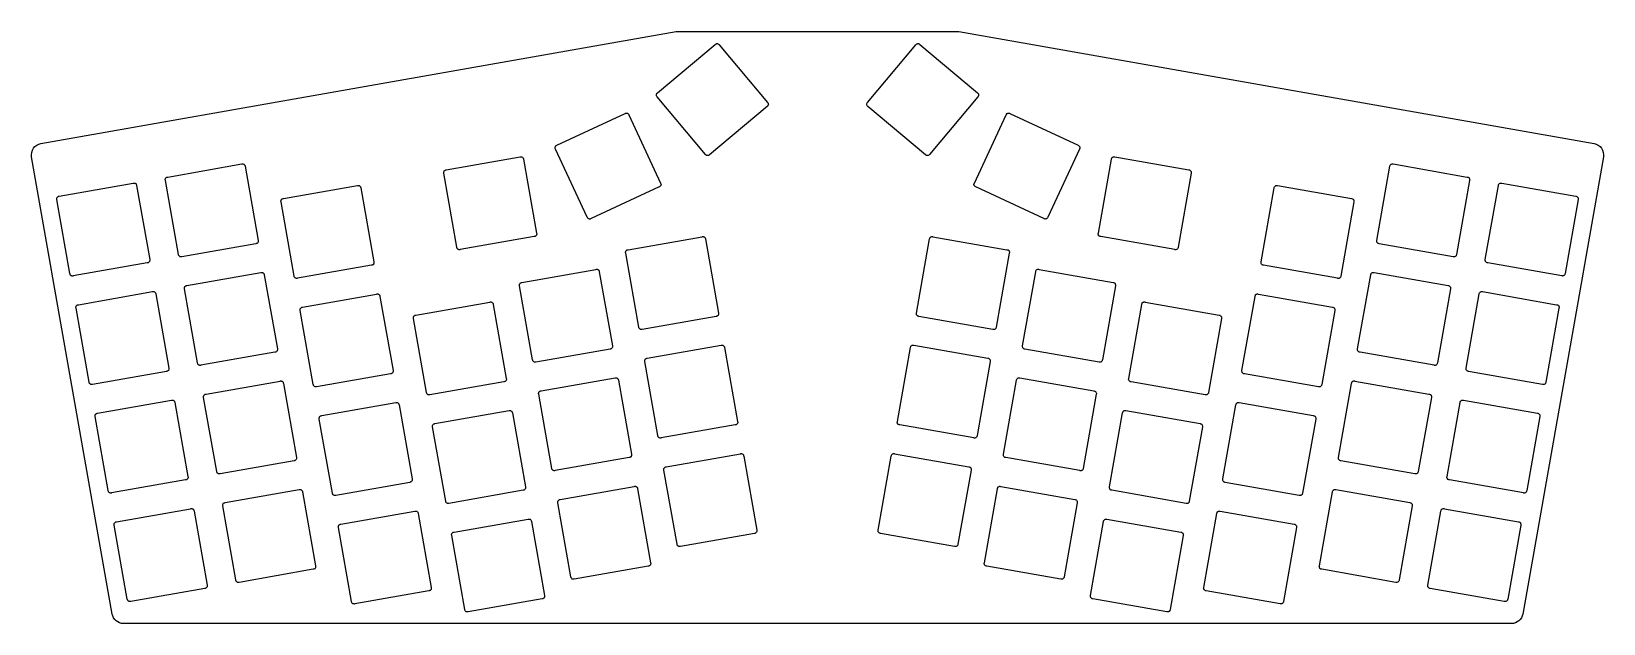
# Model space of a CAD drawing. Header units: millimetres. Extents: x -136 to 136, y 1 to 103.
import ezdxf

# ---------------------------------------------------------------- set-up
doc = ezdxf.new("R2010")
doc.units = ezdxf.units.MM
doc.layers.get('0').update_dxf_attribs({"linetype": 'CONTINUOUS'})

msp = doc.modelspace()

# ---------------------------------------------------------------- linework, layer by layer
for p, q in [((-27.66, 92.76), (-17.7, 101.11)), ((-17, 101.05), (-8.64, 91.09)), ((8.64, 91.09), (17, 101.05)), ((17.7, 101.11), (27.66, 92.76)), ((-19.37, 82.09), (-27.72, 92.05)), ((-8.7, 90.39), (-18.66, 82.03)), ((18.66, 82.03), (8.7, 90.39)), ((27.72, 92.05), (19.37, 82.09)), ((-45.06, 83.68), (-33.28, 89.18)), ((-32.61, 88.94), (-27.12, 77.15)), ((27.12, 77.15), (32.61, 88.94)), ((33.28, 89.18), (45.06, 83.68)), ((-64.21, 79.43), (-51.41, 81.68)), ((-39.81, 71.24), (-45.3, 83.02)), ((45.3, 83.02), (39.81, 71.24)), ((51.41, 81.68), (64.21, 79.43)), ((-112.35, 78.19), (-99.55, 80.45)), ((-98.97, 80.04), (-96.71, 67.24)), ((-62.36, 66.04), (-64.61, 78.85)), ((-50.83, 81.28), (-48.57, 68.47)), ((48.57, 68.47), (50.83, 81.28)), ((64.61, 78.85), (62.36, 66.04)), ((96.71, 67.24), (98.97, 80.04)), ((99.55, 80.45), (112.35, 78.19)), ((-131.11, 74.88), (-118.31, 77.14)), ((-117.73, 76.73), (-115.47, 63.93)), ((-110.5, 64.81), (-112.76, 77.61)), ((-92.35, 74.46), (-79.55, 76.72)), ((-78.97, 76.31), (-76.71, 63.51)), ((-27.36, 76.49), (-39.14, 71)), ((39.14, 71), (27.36, 76.49)), ((76.71, 63.51), (78.97, 76.31)), ((79.55, 76.72), (92.35, 74.46)), ((112.76, 77.61), (110.5, 64.81)), ((115.47, 63.93), (117.73, 76.73)), ((118.31, 77.14), (131.11, 74.88)), ((-129.26, 61.5), (-131.52, 74.3)), ((-90.5, 61.08), (-92.76, 73.88)), ((92.76, 73.88), (90.5, 61.08)), ((131.52, 74.3), (129.26, 61.5)), ((-97.12, 66.66), (-109.92, 64.4)), ((-48.98, 67.9), (-61.78, 65.64)), ((-32.76, 65.63), (-19.96, 67.88)), ((-19.38, 67.48), (-17.12, 54.68)), ((17.12, 54.68), (19.38, 67.48)), ((19.96, 67.88), (32.76, 65.63)), ((61.78, 65.64), (48.98, 67.9)), ((109.92, 64.4), (97.12, 66.66)), ((-115.88, 63.35), (-128.68, 61.1)), ((-77.12, 62.93), (-89.92, 60.68)), ((-30.91, 52.24), (-33.17, 65.05)), ((33.17, 65.05), (30.91, 52.24)), ((89.92, 60.68), (77.12, 62.93)), ((128.68, 61.1), (115.88, 63.35)), ((-109.04, 59.43), (-96.24, 61.69)), ((-95.66, 61.28), (-93.4, 48.48)), ((-51.11, 59.97), (-38.3, 62.23)), ((-37.73, 61.83), (-35.47, 49.02)), ((35.47, 49.02), (37.73, 61.83)), ((38.3, 62.23), (51.11, 59.97)), ((93.4, 48.48), (95.66, 61.28)), ((96.24, 61.69), (109.04, 59.43)), ((-127.8, 56.12), (-115, 58.38)), ((-114.42, 57.97), (-112.16, 45.17)), ((-107.19, 46.05), (-109.45, 58.85)), ((-89.04, 55.7), (-76.24, 57.96)), ((-75.66, 57.55), (-73.4, 44.75)), ((-49.26, 46.59), (-51.51, 59.39)), ((51.51, 59.39), (49.26, 46.59)), ((73.4, 44.75), (75.66, 57.55)), ((76.24, 57.96), (89.04, 55.7)), ((109.45, 58.85), (107.19, 46.05)), ((112.16, 45.17), (114.42, 57.97)), ((115, 58.38), (127.8, 56.12)), ((-125.95, 42.74), (-128.21, 55.54)), ((-87.19, 42.32), (-89.45, 55.12)), ((-69.45, 54.32), (-56.65, 56.58)), ((-56.07, 56.17), (-53.82, 43.37)), ((53.82, 43.37), (56.07, 56.17)), ((56.65, 56.58), (69.45, 54.32)), ((89.45, 55.12), (87.19, 42.32)), ((128.21, 55.54), (125.95, 42.74)), ((-67.6, 40.94), (-69.86, 53.74)), ((-17.53, 54.1), (-30.33, 51.84)), ((30.33, 51.84), (17.53, 54.1)), ((69.86, 53.74), (67.6, 40.94)), ((-29.45, 46.87), (-16.65, 49.12)), ((16.65, 49.12), (29.45, 46.87)), ((-93.81, 47.9), (-106.61, 45.64)), ((-35.87, 48.44), (-48.68, 46.19)), ((-27.6, 33.48), (-29.86, 46.29)), ((-16.07, 48.72), (-13.81, 35.92)), ((13.81, 35.92), (16.07, 48.72)), ((29.86, 46.29), (27.6, 33.48)), ((48.68, 46.19), (35.87, 48.44)), ((106.61, 45.64), (93.81, 47.9)), ((-112.57, 44.59), (-125.37, 42.33)), ((-73.81, 44.17), (-86.61, 41.92)), ((86.61, 41.92), (73.81, 44.17)), ((125.37, 42.33), (112.57, 44.59)), ((-105.73, 40.67), (-92.93, 42.93)), ((-92.35, 42.52), (-90.1, 29.72)), ((-54.22, 42.79), (-67.02, 40.53)), ((-47.8, 41.21), (-35, 43.47)), ((-34.42, 43.06), (-32.16, 30.26)), ((32.16, 30.26), (34.42, 43.06)), ((35, 43.47), (47.8, 41.21)), ((67.02, 40.53), (54.22, 42.79)), ((90.1, 29.72), (92.35, 42.52)), ((92.93, 42.93), (105.73, 40.67)), ((-124.5, 37.36), (-111.69, 39.62)), ((-111.11, 39.21), (-108.86, 26.41)), ((-103.88, 27.29), (-106.14, 40.09)), ((-85.73, 36.94), (-72.93, 39.2)), ((-72.35, 38.79), (-70.09, 25.99)), ((-45.95, 27.83), (-48.2, 40.63)), ((48.2, 40.63), (45.95, 27.83)), ((70.09, 25.99), (72.35, 38.79)), ((72.93, 39.2), (85.73, 36.94)), ((106.14, 40.09), (103.88, 27.29)), ((108.86, 26.41), (111.11, 39.21)), ((111.69, 39.62), (124.5, 37.36)), ((-122.64, 23.98), (-124.9, 36.78)), ((-83.88, 23.56), (-86.14, 36.36)), ((-66.15, 35.56), (-53.34, 37.82)), ((-52.76, 37.41), (-50.51, 24.61)), ((50.51, 24.61), (52.76, 37.41)), ((53.34, 37.82), (66.15, 35.56)), ((86.14, 36.36), (83.88, 23.56)), ((124.9, 36.78), (122.64, 23.98)), ((-64.29, 22.18), (-66.55, 34.98)), ((-14.22, 35.34), (-27.02, 33.08)), ((27.02, 33.08), (14.22, 35.34)), ((66.55, 34.98), (64.29, 22.18)), ((-26.14, 28.11), (-13.34, 30.36)), ((-12.76, 29.96), (-10.5, 17.15)), ((10.5, 17.15), (12.76, 29.96)), ((13.34, 30.36), (26.14, 28.11)), ((-90.5, 29.14), (-103.3, 26.88)), ((-32.57, 29.68), (-45.37, 27.43)), ((-24.29, 14.72), (-26.55, 27.53)), ((26.55, 27.53), (24.29, 14.72)), ((45.37, 27.43), (32.57, 29.68)), ((103.3, 26.88), (90.5, 29.14)), ((-109.26, 25.83), (-122.06, 23.57)), ((-70.5, 25.41), (-83.3, 23.15)), ((-44.49, 22.45), (-31.69, 24.71)), ((31.69, 24.71), (44.49, 22.45)), ((83.3, 23.15), (70.5, 25.41)), ((122.06, 23.57), (109.26, 25.83)), ((-102.43, 21.91), (-89.62, 24.17)), ((-89.05, 23.76), (-86.79, 10.96)), ((-50.91, 24.03), (-63.72, 21.77)), ((-42.64, 9.07), (-44.9, 21.87)), ((-31.11, 24.3), (-28.85, 11.5)), ((28.85, 11.5), (31.11, 24.3)), ((44.9, 21.87), (42.64, 9.07)), ((63.72, 21.77), (50.91, 24.03)), ((86.79, 10.96), (89.05, 23.76)), ((89.62, 24.17), (102.43, 21.91)), ((-121.19, 18.6), (-108.39, 20.86)), ((-107.81, 20.45), (-105.55, 7.65)), ((-100.58, 8.53), (-102.83, 21.33)), ((-82.43, 18.18), (-69.62, 20.44)), ((-69.04, 20.03), (-66.79, 7.23)), ((-62.84, 16.8), (-50.04, 19.06)), ((50.04, 19.06), (62.84, 16.8)), ((66.79, 7.23), (69.04, 20.03)), ((69.62, 20.44), (82.43, 18.18)), ((102.83, 21.33), (100.58, 8.53)), ((105.55, 7.65), (107.81, 20.45)), ((108.39, 20.86), (121.19, 18.6)), ((-119.34, 5.22), (-121.59, 18.02)), ((-80.57, 4.8), (-82.83, 17.6)), ((-49.46, 18.65), (-47.2, 5.85)), ((-10.91, 16.58), (-23.71, 14.32)), ((23.71, 14.32), (10.91, 16.58)), ((47.2, 5.85), (49.46, 18.65)), ((82.83, 17.6), (80.57, 4.8)), ((121.59, 18.02), (119.34, 5.22)), ((-60.99, 3.42), (-63.24, 16.22)), ((63.24, 16.22), (60.99, 3.42)), ((-29.26, 10.92), (-42.06, 8.66)), ((42.06, 8.66), (29.26, 10.92)), ((-87.19, 10.38), (-100, 8.12)), ((100, 8.12), (87.19, 10.38)), ((-105.95, 7.07), (-118.76, 4.81)), ((-67.19, 6.65), (-79.99, 4.39)), ((79.99, 4.39), (67.19, 6.65)), ((118.76, 4.81), (105.95, 7.07)), ((-47.6, 5.27), (-60.41, 3.01)), ((60.41, 3.01), (47.6, 5.27))]:
    msp.add_line(p, q)
msp.add_lwpolyline([(-135.89, 81.67, -0.414214), (-134.27, 83.99), (-24.42, 103.36), (24.42, 103.36), (134.27, 83.99, -0.414214), (135.89, 81.67), (121.95, 2.65, -0.36397), (119.99, 1), (-119.99, 1, -0.36397), (-121.95, 2.65)], format="xyb", close=True)
for points, knots in [([(-17.7, 101.11), (-17.66, 101.15), (-17.61, 101.19), (-17.49, 101.24), (-17.44, 101.25), (-17.33, 101.25), (-17.27, 101.25), (-17.16, 101.2), (-17.12, 101.17), (-17.05, 101.12), (-17.03, 101.08), (-17, 101.05)], [0, 0, 0, 0, 0.01798093, 0.01798093, 0.03126264, 0.03126264, 0.04391299, 0.04391299, 0.05540133, 0.05540133, 0.06897082, 0.06897082, 0.06897082, 0.06897082]), ([(17, 101.05), (17.03, 101.09), (17.07, 101.14), (17.17, 101.21), (17.22, 101.23), (17.33, 101.25), (17.39, 101.26), (17.51, 101.24), (17.56, 101.21), (17.64, 101.17), (17.67, 101.14), (17.7, 101.11)], [0, 0, 0, 0, 0.01723285, 0.01723285, 0.03106564, 0.03106564, 0.04279105, 0.04279105, 0.05647478, 0.05647478, 0.07108312, 0.07108312, 0.07108312, 0.07108312]), ([(-27.72, 92.05), (-27.76, 92.1), (-27.8, 92.15), (-27.85, 92.26), (-27.86, 92.31), (-27.86, 92.42), (-27.86, 92.48), (-27.81, 92.59), (-27.79, 92.63), (-27.73, 92.7), (-27.69, 92.73), (-27.66, 92.76)], [0, 0, 0, 0, 0.01798093, 0.01798093, 0.03126264, 0.03126264, 0.04391299, 0.04391299, 0.05540133, 0.05540133, 0.06897082, 0.06897082, 0.06897082, 0.06897082]), ([(27.66, 92.76), (27.7, 92.72), (27.75, 92.68), (27.82, 92.58), (27.84, 92.53), (27.86, 92.42), (27.87, 92.36), (27.85, 92.24), (27.82, 92.19), (27.78, 92.12), (27.75, 92.08), (27.72, 92.05)], [0, 0, 0, 0, 0.01723285, 0.01723285, 0.03106564, 0.03106564, 0.04279105, 0.04279105, 0.05647478, 0.05647478, 0.07108312, 0.07108312, 0.07108312, 0.07108312]), ([(-8.64, 91.09), (-8.6, 91.05), (-8.56, 91), (-8.51, 90.88), (-8.5, 90.83), (-8.5, 90.72), (-8.51, 90.66), (-8.55, 90.55), (-8.58, 90.51), (-8.64, 90.44), (-8.67, 90.41), (-8.7, 90.39)], [0, 0, 0, 0, 0.01798093, 0.01798093, 0.03126264, 0.03126264, 0.04391299, 0.04391299, 0.05540133, 0.05540133, 0.06897082, 0.06897082, 0.06897082, 0.06897082]), ([(8.7, 90.39), (8.66, 90.42), (8.61, 90.46), (8.54, 90.56), (8.52, 90.61), (8.5, 90.72), (8.5, 90.78), (8.52, 90.9), (8.54, 90.95), (8.59, 91.03), (8.61, 91.06), (8.64, 91.09)], [0, 0, 0, 0, 0.01723285, 0.01723285, 0.03106564, 0.03106564, 0.04279105, 0.04279105, 0.05647478, 0.05647478, 0.07108312, 0.07108312, 0.07108312, 0.07108312]), ([(-33.28, 89.18), (-33.22, 89.2), (-33.16, 89.23), (-33.04, 89.25), (-32.99, 89.25), (-32.88, 89.22), (-32.82, 89.2), (-32.73, 89.13), (-32.7, 89.09), (-32.65, 89.02), (-32.63, 88.98), (-32.61, 88.94)], [0, 0, 0, 0, 0.01798093, 0.01798093, 0.03126264, 0.03126264, 0.04391299, 0.04391299, 0.05540133, 0.05540133, 0.06897082, 0.06897082, 0.06897082, 0.06897082]), ([(32.61, 88.94), (32.64, 88.99), (32.66, 89.04), (32.74, 89.14), (32.78, 89.17), (32.88, 89.22), (32.93, 89.24), (33.06, 89.25), (33.11, 89.24), (33.2, 89.22), (33.24, 89.2), (33.28, 89.18)], [0, 0, 0, 0, 0.01723285, 0.01723285, 0.03106564, 0.03106564, 0.04279105, 0.04279105, 0.05647478, 0.05647478, 0.07108312, 0.07108312, 0.07108312, 0.07108312]), ([(-51.41, 81.68), (-51.35, 81.69), (-51.28, 81.7), (-51.16, 81.69), (-51.11, 81.67), (-51.01, 81.62), (-50.97, 81.58), (-50.89, 81.49), (-50.87, 81.45), (-50.84, 81.36), (-50.83, 81.32), (-50.83, 81.28)], [0, 0, 0, 0, 0.01798093, 0.01798093, 0.03126264, 0.03126264, 0.04391299, 0.04391299, 0.05540133, 0.05540133, 0.06897082, 0.06897082, 0.06897082, 0.06897082]), ([(-45.3, 83.02), (-45.32, 83.07), (-45.35, 83.13), (-45.37, 83.26), (-45.37, 83.31), (-45.34, 83.42), (-45.32, 83.47), (-45.25, 83.57), (-45.21, 83.6), (-45.14, 83.65), (-45.1, 83.67), (-45.06, 83.68)], [0, 0, 0, 0, 0.01798093, 0.01798093, 0.03126264, 0.03126264, 0.04391299, 0.04391299, 0.05540133, 0.05540133, 0.06897082, 0.06897082, 0.06897082, 0.06897082]), ([(-18.66, 82.03), (-18.71, 81.99), (-18.76, 81.95), (-18.87, 81.9), (-18.92, 81.89), (-19.03, 81.89), (-19.09, 81.9), (-19.2, 81.94), (-19.24, 81.97), (-19.31, 82.03), (-19.34, 82.06), (-19.37, 82.09)], [0, 0, 0, 0, 0.01798093, 0.01798093, 0.03126264, 0.03126264, 0.04391299, 0.04391299, 0.05540133, 0.05540133, 0.06897082, 0.06897082, 0.06897082, 0.06897082]), ([(19.37, 82.09), (19.33, 82.05), (19.29, 82), (19.19, 81.93), (19.14, 81.91), (19.03, 81.89), (18.98, 81.89), (18.85, 81.91), (18.81, 81.93), (18.73, 81.98), (18.69, 82), (18.66, 82.03)], [0, 0, 0, 0, 0.01723285, 0.01723285, 0.03106564, 0.03106564, 0.04279105, 0.04279105, 0.05647478, 0.05647478, 0.07108312, 0.07108312, 0.07108312, 0.07108312]), ([(45.06, 83.68), (45.11, 83.66), (45.16, 83.63), (45.26, 83.55), (45.29, 83.51), (45.34, 83.41), (45.36, 83.36), (45.37, 83.24), (45.36, 83.19), (45.34, 83.1), (45.32, 83.06), (45.3, 83.02)], [0, 0, 0, 0, 0.01723285, 0.01723285, 0.03106564, 0.03106564, 0.04279105, 0.04279105, 0.05647478, 0.05647478, 0.07108312, 0.07108312, 0.07108312, 0.07108312]), ([(50.83, 81.28), (50.84, 81.33), (50.85, 81.39), (50.9, 81.5), (50.93, 81.55), (51.02, 81.62), (51.06, 81.65), (51.18, 81.69), (51.23, 81.7), (51.32, 81.7), (51.36, 81.69), (51.41, 81.68)], [0, 0, 0, 0, 0.01723285, 0.01723285, 0.03106564, 0.03106564, 0.04279105, 0.04279105, 0.05647478, 0.05647478, 0.07108312, 0.07108312, 0.07108312, 0.07108312]), ([(-99.55, 80.45), (-99.49, 80.46), (-99.43, 80.47), (-99.3, 80.45), (-99.25, 80.44), (-99.16, 80.38), (-99.11, 80.35), (-99.03, 80.26), (-99.01, 80.21), (-98.98, 80.13), (-98.98, 80.08), (-98.97, 80.04)], [0, 0, 0, 0, 0.01798093, 0.01798093, 0.03126264, 0.03126264, 0.04391299, 0.04391299, 0.05540133, 0.05540133, 0.06897082, 0.06897082, 0.06897082, 0.06897082]), ([(-64.61, 78.85), (-64.62, 78.9), (-64.64, 78.97), (-64.62, 79.09), (-64.6, 79.14), (-64.55, 79.24), (-64.51, 79.29), (-64.42, 79.36), (-64.38, 79.38), (-64.3, 79.41), (-64.25, 79.42), (-64.21, 79.43)], [0, 0, 0, 0, 0.01798093, 0.01798093, 0.03126264, 0.03126264, 0.04391299, 0.04391299, 0.05540133, 0.05540133, 0.06897082, 0.06897082, 0.06897082, 0.06897082]), ([(64.21, 79.43), (64.27, 79.42), (64.33, 79.4), (64.44, 79.35), (64.48, 79.32), (64.55, 79.24), (64.58, 79.19), (64.63, 79.08), (64.63, 79.02), (64.63, 78.93), (64.62, 78.89), (64.61, 78.85)], [0, 0, 0, 0, 0.01723285, 0.01723285, 0.03106564, 0.03106564, 0.04279105, 0.04279105, 0.05647478, 0.05647478, 0.07108312, 0.07108312, 0.07108312, 0.07108312]), ([(98.97, 80.04), (98.98, 80.1), (98.99, 80.16), (99.04, 80.27), (99.08, 80.31), (99.16, 80.39), (99.2, 80.42), (99.32, 80.46), (99.37, 80.46), (99.46, 80.46), (99.51, 80.46), (99.55, 80.45)], [0, 0, 0, 0, 0.01723285, 0.01723285, 0.03106564, 0.03106564, 0.04279105, 0.04279105, 0.05647478, 0.05647478, 0.07108312, 0.07108312, 0.07108312, 0.07108312]), ([(-118.31, 77.14), (-118.25, 77.15), (-118.19, 77.16), (-118.06, 77.15), (-118.01, 77.13), (-117.92, 77.08), (-117.87, 77.04), (-117.79, 76.95), (-117.77, 76.9), (-117.75, 76.82), (-117.74, 76.78), (-117.73, 76.73)], [0, 0, 0, 0, 0.01798093, 0.01798093, 0.03126264, 0.03126264, 0.04391299, 0.04391299, 0.05540133, 0.05540133, 0.06897082, 0.06897082, 0.06897082, 0.06897082]), ([(-112.76, 77.61), (-112.77, 77.67), (-112.78, 77.73), (-112.76, 77.86), (-112.75, 77.91), (-112.69, 78), (-112.66, 78.05), (-112.56, 78.13), (-112.52, 78.15), (-112.44, 78.18), (-112.39, 78.18), (-112.35, 78.19)], [0, 0, 0, 0, 0.01798093, 0.01798093, 0.03126264, 0.03126264, 0.04391299, 0.04391299, 0.05540133, 0.05540133, 0.06897082, 0.06897082, 0.06897082, 0.06897082]), ([(-79.55, 76.72), (-79.49, 76.73), (-79.43, 76.74), (-79.3, 76.73), (-79.25, 76.71), (-79.15, 76.66), (-79.11, 76.62), (-79.03, 76.53), (-79.01, 76.48), (-78.98, 76.4), (-78.98, 76.36), (-78.97, 76.31)], [0, 0, 0, 0, 0.01798093, 0.01798093, 0.03126264, 0.03126264, 0.04391299, 0.04391299, 0.05540133, 0.05540133, 0.06897082, 0.06897082, 0.06897082, 0.06897082]), ([(-27.12, 77.15), (-27.09, 77.1), (-27.06, 77.04), (-27.05, 76.92), (-27.05, 76.87), (-27.08, 76.76), (-27.1, 76.7), (-27.17, 76.61), (-27.21, 76.58), (-27.28, 76.53), (-27.32, 76.51), (-27.36, 76.49)], [0, 0, 0, 0, 0.01798093, 0.01798093, 0.03126264, 0.03126264, 0.04391299, 0.04391299, 0.05540133, 0.05540133, 0.06897082, 0.06897082, 0.06897082, 0.06897082]), ([(27.36, 76.49), (27.31, 76.51), (27.25, 76.54), (27.16, 76.62), (27.12, 76.66), (27.08, 76.76), (27.06, 76.81), (27.05, 76.94), (27.06, 76.99), (27.08, 77.08), (27.1, 77.12), (27.12, 77.15)], [0, 0, 0, 0, 0.01723285, 0.01723285, 0.03106564, 0.03106564, 0.04279105, 0.04279105, 0.05647478, 0.05647478, 0.07108312, 0.07108312, 0.07108312, 0.07108312]), ([(78.97, 76.31), (78.98, 76.37), (78.99, 76.43), (79.04, 76.54), (79.07, 76.59), (79.16, 76.66), (79.2, 76.69), (79.32, 76.73), (79.37, 76.74), (79.46, 76.74), (79.51, 76.73), (79.55, 76.72)], [0, 0, 0, 0, 0.01723285, 0.01723285, 0.03106564, 0.03106564, 0.04279105, 0.04279105, 0.05647478, 0.05647478, 0.07108312, 0.07108312, 0.07108312, 0.07108312]), ([(112.35, 78.19), (112.41, 78.18), (112.47, 78.17), (112.58, 78.12), (112.62, 78.08), (112.69, 78), (112.72, 77.95), (112.77, 77.84), (112.77, 77.79), (112.77, 77.7), (112.76, 77.65), (112.76, 77.61)], [0, 0, 0, 0, 0.01723285, 0.01723285, 0.03106564, 0.03106564, 0.04279105, 0.04279105, 0.05647478, 0.05647478, 0.07108312, 0.07108312, 0.07108312, 0.07108312]), ([(117.73, 76.73), (117.74, 76.79), (117.75, 76.85), (117.8, 76.96), (117.84, 77), (117.92, 77.08), (117.97, 77.11), (118.08, 77.15), (118.13, 77.16), (118.22, 77.15), (118.27, 77.15), (118.31, 77.14)], [0, 0, 0, 0, 0.01723285, 0.01723285, 0.03106564, 0.03106564, 0.04279105, 0.04279105, 0.05647478, 0.05647478, 0.07108312, 0.07108312, 0.07108312, 0.07108312]), ([(-131.52, 74.3), (-131.53, 74.36), (-131.54, 74.43), (-131.52, 74.55), (-131.51, 74.6), (-131.45, 74.7), (-131.42, 74.74), (-131.32, 74.82), (-131.28, 74.84), (-131.2, 74.87), (-131.15, 74.87), (-131.11, 74.88)], [0, 0, 0, 0, 0.01798093, 0.01798093, 0.03126264, 0.03126264, 0.04391299, 0.04391299, 0.05540133, 0.05540133, 0.06897082, 0.06897082, 0.06897082, 0.06897082]), ([(-92.76, 73.88), (-92.77, 73.94), (-92.78, 74.01), (-92.76, 74.13), (-92.75, 74.18), (-92.69, 74.28), (-92.66, 74.32), (-92.56, 74.4), (-92.52, 74.42), (-92.44, 74.45), (-92.39, 74.46), (-92.35, 74.46)], [0, 0, 0, 0, 0.01798093, 0.01798093, 0.03126264, 0.03126264, 0.04391299, 0.04391299, 0.05540133, 0.05540133, 0.06897082, 0.06897082, 0.06897082, 0.06897082]), ([(92.35, 74.46), (92.41, 74.45), (92.47, 74.44), (92.58, 74.39), (92.62, 74.36), (92.69, 74.27), (92.72, 74.23), (92.77, 74.11), (92.77, 74.06), (92.77, 73.97), (92.76, 73.93), (92.76, 73.88)], [0, 0, 0, 0, 0.01723285, 0.01723285, 0.03106564, 0.03106564, 0.04279105, 0.04279105, 0.05647478, 0.05647478, 0.07108312, 0.07108312, 0.07108312, 0.07108312]), ([(131.11, 74.88), (131.17, 74.87), (131.23, 74.86), (131.34, 74.81), (131.38, 74.78), (131.46, 74.69), (131.49, 74.65), (131.53, 74.53), (131.53, 74.48), (131.53, 74.39), (131.52, 74.34), (131.52, 74.3)], [0, 0, 0, 0, 0.01723285, 0.01723285, 0.03106564, 0.03106564, 0.04279105, 0.04279105, 0.05647478, 0.05647478, 0.07108312, 0.07108312, 0.07108312, 0.07108312]), ([(-39.14, 71), (-39.19, 70.97), (-39.25, 70.94), (-39.38, 70.93), (-39.43, 70.93), (-39.54, 70.96), (-39.59, 70.98), (-39.69, 71.05), (-39.72, 71.09), (-39.77, 71.16), (-39.79, 71.2), (-39.81, 71.24)], [0, 0, 0, 0, 0.01798093, 0.01798093, 0.03126264, 0.03126264, 0.04391299, 0.04391299, 0.05540133, 0.05540133, 0.06897082, 0.06897082, 0.06897082, 0.06897082]), ([(39.81, 71.24), (39.78, 71.19), (39.76, 71.13), (39.68, 71.04), (39.63, 71), (39.53, 70.95), (39.48, 70.94), (39.36, 70.93), (39.31, 70.93), (39.22, 70.96), (39.18, 70.98), (39.14, 71)], [0, 0, 0, 0, 0.01723285, 0.01723285, 0.03106564, 0.03106564, 0.04279105, 0.04279105, 0.05647478, 0.05647478, 0.07108312, 0.07108312, 0.07108312, 0.07108312]), ([(-48.57, 68.47), (-48.56, 68.42), (-48.55, 68.35), (-48.56, 68.23), (-48.58, 68.18), (-48.63, 68.08), (-48.67, 68.03), (-48.76, 67.96), (-48.81, 67.94), (-48.89, 67.91), (-48.93, 67.9), (-48.98, 67.9)], [0, 0, 0, 0, 0.01798093, 0.01798093, 0.03126264, 0.03126264, 0.04391299, 0.04391299, 0.05540133, 0.05540133, 0.06897082, 0.06897082, 0.06897082, 0.06897082]), ([(48.98, 67.9), (48.92, 67.91), (48.86, 67.92), (48.75, 67.97), (48.7, 68), (48.63, 68.08), (48.6, 68.13), (48.56, 68.24), (48.55, 68.3), (48.55, 68.39), (48.56, 68.43), (48.57, 68.47)], [0, 0, 0, 0, 0.01723285, 0.01723285, 0.03106564, 0.03106564, 0.04279105, 0.04279105, 0.05647478, 0.05647478, 0.07108312, 0.07108312, 0.07108312, 0.07108312]), ([(-96.71, 67.24), (-96.7, 67.18), (-96.69, 67.12), (-96.71, 66.99), (-96.72, 66.94), (-96.77, 66.85), (-96.81, 66.8), (-96.9, 66.73), (-96.95, 66.7), (-97.03, 66.68), (-97.07, 66.67), (-97.12, 66.66)], [0, 0, 0, 0, 0.01798093, 0.01798093, 0.03126264, 0.03126264, 0.04391299, 0.04391299, 0.05540133, 0.05540133, 0.06897082, 0.06897082, 0.06897082, 0.06897082]), ([(-61.78, 65.64), (-61.84, 65.63), (-61.9, 65.62), (-62.02, 65.63), (-62.07, 65.65), (-62.17, 65.7), (-62.22, 65.74), (-62.29, 65.83), (-62.31, 65.87), (-62.34, 65.96), (-62.35, 66), (-62.36, 66.04)], [0, 0, 0, 0, 0.01798093, 0.01798093, 0.03126264, 0.03126264, 0.04391299, 0.04391299, 0.05540133, 0.05540133, 0.06897082, 0.06897082, 0.06897082, 0.06897082]), ([(-33.17, 65.05), (-33.18, 65.11), (-33.19, 65.17), (-33.17, 65.29), (-33.16, 65.34), (-33.1, 65.44), (-33.07, 65.49), (-32.97, 65.56), (-32.93, 65.58), (-32.85, 65.61), (-32.8, 65.62), (-32.76, 65.63)], [0, 0, 0, 0, 0.01798093, 0.01798093, 0.03126264, 0.03126264, 0.04391299, 0.04391299, 0.05540133, 0.05540133, 0.06897082, 0.06897082, 0.06897082, 0.06897082]), ([(-19.96, 67.88), (-19.9, 67.89), (-19.84, 67.91), (-19.71, 67.89), (-19.66, 67.87), (-19.57, 67.82), (-19.52, 67.78), (-19.44, 67.69), (-19.42, 67.65), (-19.39, 67.56), (-19.39, 67.52), (-19.38, 67.48)], [0, 0, 0, 0, 0.01798093, 0.01798093, 0.03126264, 0.03126264, 0.04391299, 0.04391299, 0.05540133, 0.05540133, 0.06897082, 0.06897082, 0.06897082, 0.06897082]), ([(19.38, 67.48), (19.39, 67.53), (19.4, 67.59), (19.45, 67.7), (19.48, 67.75), (19.57, 67.82), (19.61, 67.85), (19.73, 67.9), (19.78, 67.9), (19.87, 67.9), (19.92, 67.89), (19.96, 67.88)], [0, 0, 0, 0, 0.01723285, 0.01723285, 0.03106564, 0.03106564, 0.04279105, 0.04279105, 0.05647478, 0.05647478, 0.07108312, 0.07108312, 0.07108312, 0.07108312]), ([(32.76, 65.63), (32.82, 65.62), (32.88, 65.61), (32.99, 65.55), (33.03, 65.52), (33.1, 65.44), (33.13, 65.39), (33.18, 65.28), (33.18, 65.22), (33.18, 65.13), (33.17, 65.09), (33.17, 65.05)], [0, 0, 0, 0, 0.01723285, 0.01723285, 0.03106564, 0.03106564, 0.04279105, 0.04279105, 0.05647478, 0.05647478, 0.07108312, 0.07108312, 0.07108312, 0.07108312]), ([(62.36, 66.04), (62.35, 65.99), (62.34, 65.93), (62.28, 65.82), (62.25, 65.77), (62.17, 65.7), (62.12, 65.67), (62.01, 65.63), (61.95, 65.62), (61.86, 65.62), (61.82, 65.63), (61.78, 65.64)], [0, 0, 0, 0, 0.01723285, 0.01723285, 0.03106564, 0.03106564, 0.04279105, 0.04279105, 0.05647478, 0.05647478, 0.07108312, 0.07108312, 0.07108312, 0.07108312]), ([(97.12, 66.66), (97.06, 66.67), (97, 66.68), (96.89, 66.73), (96.85, 66.77), (96.77, 66.85), (96.74, 66.9), (96.7, 67.01), (96.7, 67.06), (96.7, 67.15), (96.7, 67.2), (96.71, 67.24)], [0, 0, 0, 0, 0.01723285, 0.01723285, 0.03106564, 0.03106564, 0.04279105, 0.04279105, 0.05647478, 0.05647478, 0.07108312, 0.07108312, 0.07108312, 0.07108312]), ([(-115.47, 63.93), (-115.46, 63.87), (-115.45, 63.81), (-115.47, 63.69), (-115.48, 63.64), (-115.54, 63.54), (-115.57, 63.49), (-115.66, 63.42), (-115.71, 63.4), (-115.79, 63.37), (-115.84, 63.36), (-115.88, 63.35)], [0, 0, 0, 0, 0.01798093, 0.01798093, 0.03126264, 0.03126264, 0.04391299, 0.04391299, 0.05540133, 0.05540133, 0.06897082, 0.06897082, 0.06897082, 0.06897082]), ([(-109.92, 64.4), (-109.98, 64.39), (-110.04, 64.38), (-110.17, 64.4), (-110.22, 64.41), (-110.31, 64.47), (-110.36, 64.5), (-110.43, 64.6), (-110.45, 64.64), (-110.48, 64.72), (-110.49, 64.77), (-110.5, 64.81)], [0, 0, 0, 0, 0.01798093, 0.01798093, 0.03126264, 0.03126264, 0.04391299, 0.04391299, 0.05540133, 0.05540133, 0.06897082, 0.06897082, 0.06897082, 0.06897082]), ([(-76.71, 63.51), (-76.7, 63.45), (-76.69, 63.39), (-76.7, 63.27), (-76.72, 63.22), (-76.77, 63.12), (-76.81, 63.07), (-76.9, 63), (-76.95, 62.98), (-77.03, 62.95), (-77.07, 62.94), (-77.12, 62.93)], [0, 0, 0, 0, 0.01798093, 0.01798093, 0.03126264, 0.03126264, 0.04391299, 0.04391299, 0.05540133, 0.05540133, 0.06897082, 0.06897082, 0.06897082, 0.06897082]), ([(77.12, 62.93), (77.06, 62.94), (77, 62.95), (76.89, 63.01), (76.85, 63.04), (76.77, 63.12), (76.74, 63.17), (76.7, 63.28), (76.69, 63.34), (76.7, 63.43), (76.7, 63.47), (76.71, 63.51)], [0, 0, 0, 0, 0.01723285, 0.01723285, 0.03106564, 0.03106564, 0.04279105, 0.04279105, 0.05647478, 0.05647478, 0.07108312, 0.07108312, 0.07108312, 0.07108312]), ([(110.5, 64.81), (110.49, 64.75), (110.48, 64.69), (110.43, 64.58), (110.39, 64.54), (110.31, 64.46), (110.26, 64.44), (110.15, 64.39), (110.1, 64.39), (110, 64.39), (109.96, 64.4), (109.92, 64.4)], [0, 0, 0, 0, 0.01723285, 0.01723285, 0.03106564, 0.03106564, 0.04279105, 0.04279105, 0.05647478, 0.05647478, 0.07108312, 0.07108312, 0.07108312, 0.07108312]), ([(115.88, 63.35), (115.82, 63.36), (115.76, 63.37), (115.65, 63.43), (115.61, 63.46), (115.53, 63.54), (115.5, 63.59), (115.46, 63.7), (115.46, 63.76), (115.46, 63.85), (115.47, 63.89), (115.47, 63.93)], [0, 0, 0, 0, 0.01723285, 0.01723285, 0.03106564, 0.03106564, 0.04279105, 0.04279105, 0.05647478, 0.05647478, 0.07108312, 0.07108312, 0.07108312, 0.07108312]), ([(-128.68, 61.1), (-128.74, 61.08), (-128.8, 61.07), (-128.93, 61.09), (-128.98, 61.1), (-129.07, 61.16), (-129.12, 61.2), (-129.19, 61.29), (-129.22, 61.33), (-129.24, 61.41), (-129.25, 61.46), (-129.26, 61.5)], [0, 0, 0, 0, 0.01798093, 0.01798093, 0.03126264, 0.03126264, 0.04391299, 0.04391299, 0.05540133, 0.05540133, 0.06897082, 0.06897082, 0.06897082, 0.06897082]), ([(-96.24, 61.69), (-96.18, 61.7), (-96.12, 61.71), (-95.99, 61.69), (-95.94, 61.68), (-95.85, 61.62), (-95.8, 61.59), (-95.73, 61.49), (-95.71, 61.45), (-95.68, 61.37), (-95.67, 61.32), (-95.66, 61.28)], [0, 0, 0, 0, 0.01798093, 0.01798093, 0.03126264, 0.03126264, 0.04391299, 0.04391299, 0.05540133, 0.05540133, 0.06897082, 0.06897082, 0.06897082, 0.06897082]), ([(-89.92, 60.68), (-89.98, 60.67), (-90.04, 60.65), (-90.16, 60.67), (-90.21, 60.69), (-90.31, 60.74), (-90.36, 60.78), (-90.43, 60.87), (-90.45, 60.91), (-90.48, 60.99), (-90.49, 61.04), (-90.5, 61.08)], [0, 0, 0, 0, 0.01798093, 0.01798093, 0.03126264, 0.03126264, 0.04391299, 0.04391299, 0.05540133, 0.05540133, 0.06897082, 0.06897082, 0.06897082, 0.06897082]), ([(-51.51, 59.39), (-51.52, 59.45), (-51.53, 59.52), (-51.52, 59.64), (-51.5, 59.69), (-51.45, 59.79), (-51.41, 59.83), (-51.32, 59.91), (-51.28, 59.93), (-51.19, 59.96), (-51.15, 59.97), (-51.11, 59.97)], [0, 0, 0, 0, 0.01798093, 0.01798093, 0.03126264, 0.03126264, 0.04391299, 0.04391299, 0.05540133, 0.05540133, 0.06897082, 0.06897082, 0.06897082, 0.06897082]), ([(-38.3, 62.23), (-38.25, 62.24), (-38.18, 62.25), (-38.06, 62.24), (-38.01, 62.22), (-37.91, 62.17), (-37.86, 62.13), (-37.79, 62.04), (-37.77, 61.99), (-37.74, 61.91), (-37.73, 61.87), (-37.73, 61.83)], [0, 0, 0, 0, 0.01798093, 0.01798093, 0.03126264, 0.03126264, 0.04391299, 0.04391299, 0.05540133, 0.05540133, 0.06897082, 0.06897082, 0.06897082, 0.06897082]), ([(37.73, 61.83), (37.74, 61.88), (37.75, 61.94), (37.8, 62.05), (37.83, 62.1), (37.91, 62.17), (37.96, 62.2), (38.07, 62.24), (38.13, 62.25), (38.22, 62.25), (38.26, 62.24), (38.3, 62.23)], [0, 0, 0, 0, 0.01723285, 0.01723285, 0.03106564, 0.03106564, 0.04279105, 0.04279105, 0.05647478, 0.05647478, 0.07108312, 0.07108312, 0.07108312, 0.07108312]), ([(51.11, 59.97), (51.16, 59.96), (51.22, 59.95), (51.33, 59.9), (51.38, 59.87), (51.45, 59.78), (51.48, 59.74), (51.52, 59.62), (51.53, 59.57), (51.53, 59.48), (51.52, 59.44), (51.51, 59.39)], [0, 0, 0, 0, 0.01723285, 0.01723285, 0.03106564, 0.03106564, 0.04279105, 0.04279105, 0.05647478, 0.05647478, 0.07108312, 0.07108312, 0.07108312, 0.07108312]), ([(90.5, 61.08), (90.49, 61.02), (90.48, 60.96), (90.42, 60.85), (90.39, 60.81), (90.31, 60.74), (90.26, 60.71), (90.15, 60.66), (90.09, 60.66), (90, 60.66), (89.96, 60.67), (89.92, 60.68)], [0, 0, 0, 0, 0.01723285, 0.01723285, 0.03106564, 0.03106564, 0.04279105, 0.04279105, 0.05647478, 0.05647478, 0.07108312, 0.07108312, 0.07108312, 0.07108312]), ([(95.66, 61.28), (95.67, 61.34), (95.68, 61.4), (95.73, 61.51), (95.77, 61.55), (95.85, 61.63), (95.9, 61.66), (96.01, 61.7), (96.06, 61.7), (96.16, 61.7), (96.2, 61.69), (96.24, 61.69)], [0, 0, 0, 0, 0.01723285, 0.01723285, 0.03106564, 0.03106564, 0.04279105, 0.04279105, 0.05647478, 0.05647478, 0.07108312, 0.07108312, 0.07108312, 0.07108312]), ([(129.26, 61.5), (129.25, 61.44), (129.24, 61.38), (129.19, 61.27), (129.15, 61.23), (129.07, 61.16), (129.02, 61.13), (128.91, 61.08), (128.86, 61.08), (128.77, 61.08), (128.72, 61.09), (128.68, 61.1)], [0, 0, 0, 0, 0.01723285, 0.01723285, 0.03106564, 0.03106564, 0.04279105, 0.04279105, 0.05647478, 0.05647478, 0.07108312, 0.07108312, 0.07108312, 0.07108312]), ([(-115, 58.38), (-114.94, 58.39), (-114.88, 58.4), (-114.76, 58.39), (-114.71, 58.37), (-114.61, 58.32), (-114.56, 58.28), (-114.49, 58.19), (-114.47, 58.14), (-114.44, 58.06), (-114.43, 58.02), (-114.42, 57.97)], [0, 0, 0, 0, 0.01798093, 0.01798093, 0.03126264, 0.03126264, 0.04391299, 0.04391299, 0.05540133, 0.05540133, 0.06897082, 0.06897082, 0.06897082, 0.06897082]), ([(-109.45, 58.85), (-109.46, 58.91), (-109.47, 58.97), (-109.45, 59.1), (-109.44, 59.15), (-109.39, 59.24), (-109.35, 59.29), (-109.26, 59.36), (-109.21, 59.39), (-109.13, 59.41), (-109.09, 59.42), (-109.04, 59.43)], [0, 0, 0, 0, 0.01798093, 0.01798093, 0.03126264, 0.03126264, 0.04391299, 0.04391299, 0.05540133, 0.05540133, 0.06897082, 0.06897082, 0.06897082, 0.06897082]), ([(-76.24, 57.96), (-76.18, 57.97), (-76.12, 57.98), (-75.99, 57.97), (-75.94, 57.95), (-75.85, 57.9), (-75.8, 57.86), (-75.73, 57.77), (-75.7, 57.72), (-75.68, 57.64), (-75.67, 57.6), (-75.66, 57.55)], [0, 0, 0, 0, 0.01798093, 0.01798093, 0.03126264, 0.03126264, 0.04391299, 0.04391299, 0.05540133, 0.05540133, 0.06897082, 0.06897082, 0.06897082, 0.06897082]), ([(75.66, 57.55), (75.67, 57.61), (75.68, 57.67), (75.73, 57.78), (75.77, 57.83), (75.85, 57.9), (75.9, 57.93), (76.01, 57.97), (76.06, 57.98), (76.15, 57.97), (76.2, 57.97), (76.24, 57.96)], [0, 0, 0, 0, 0.01723285, 0.01723285, 0.03106564, 0.03106564, 0.04279105, 0.04279105, 0.05647478, 0.05647478, 0.07108312, 0.07108312, 0.07108312, 0.07108312]), ([(109.04, 59.43), (109.1, 59.42), (109.16, 59.41), (109.27, 59.36), (109.31, 59.32), (109.39, 59.24), (109.42, 59.19), (109.46, 59.08), (109.47, 59.03), (109.46, 58.94), (109.46, 58.89), (109.45, 58.85)], [0, 0, 0, 0, 0.01723285, 0.01723285, 0.03106564, 0.03106564, 0.04279105, 0.04279105, 0.05647478, 0.05647478, 0.07108312, 0.07108312, 0.07108312, 0.07108312]), ([(114.42, 57.97), (114.43, 58.03), (114.44, 58.09), (114.5, 58.2), (114.53, 58.24), (114.61, 58.32), (114.66, 58.35), (114.77, 58.39), (114.83, 58.4), (114.92, 58.39), (114.96, 58.39), (115, 58.38)], [0, 0, 0, 0, 0.01723285, 0.01723285, 0.03106564, 0.03106564, 0.04279105, 0.04279105, 0.05647478, 0.05647478, 0.07108312, 0.07108312, 0.07108312, 0.07108312]), ([(-128.21, 55.54), (-128.22, 55.6), (-128.23, 55.66), (-128.22, 55.79), (-128.2, 55.84), (-128.15, 55.94), (-128.11, 55.98), (-128.02, 56.06), (-127.97, 56.08), (-127.89, 56.11), (-127.85, 56.11), (-127.8, 56.12)], [0, 0, 0, 0, 0.01798093, 0.01798093, 0.03126264, 0.03126264, 0.04391299, 0.04391299, 0.05540133, 0.05540133, 0.06897082, 0.06897082, 0.06897082, 0.06897082]), ([(-89.45, 55.12), (-89.46, 55.18), (-89.47, 55.25), (-89.45, 55.37), (-89.44, 55.42), (-89.38, 55.52), (-89.35, 55.56), (-89.26, 55.64), (-89.21, 55.66), (-89.13, 55.69), (-89.08, 55.7), (-89.04, 55.7)], [0, 0, 0, 0, 0.01798093, 0.01798093, 0.03126264, 0.03126264, 0.04391299, 0.04391299, 0.05540133, 0.05540133, 0.06897082, 0.06897082, 0.06897082, 0.06897082]), ([(-56.65, 56.58), (-56.59, 56.59), (-56.53, 56.6), (-56.41, 56.58), (-56.36, 56.57), (-56.26, 56.51), (-56.21, 56.48), (-56.14, 56.39), (-56.12, 56.34), (-56.09, 56.26), (-56.08, 56.21), (-56.07, 56.17)], [0, 0, 0, 0, 0.01798093, 0.01798093, 0.03126264, 0.03126264, 0.04391299, 0.04391299, 0.05540133, 0.05540133, 0.06897082, 0.06897082, 0.06897082, 0.06897082]), ([(-17.12, 54.68), (-17.11, 54.62), (-17.1, 54.55), (-17.11, 54.43), (-17.13, 54.38), (-17.18, 54.28), (-17.22, 54.24), (-17.31, 54.16), (-17.36, 54.14), (-17.44, 54.11), (-17.48, 54.1), (-17.53, 54.1)], [0, 0, 0, 0, 0.01798093, 0.01798093, 0.03126264, 0.03126264, 0.04391299, 0.04391299, 0.05540133, 0.05540133, 0.06897082, 0.06897082, 0.06897082, 0.06897082]), ([(17.53, 54.1), (17.47, 54.11), (17.41, 54.12), (17.3, 54.17), (17.26, 54.2), (17.18, 54.29), (17.15, 54.33), (17.11, 54.45), (17.1, 54.5), (17.11, 54.59), (17.11, 54.63), (17.12, 54.68)], [0, 0, 0, 0, 0.01723285, 0.01723285, 0.03106564, 0.03106564, 0.04279105, 0.04279105, 0.05647478, 0.05647478, 0.07108312, 0.07108312, 0.07108312, 0.07108312]), ([(56.07, 56.17), (56.08, 56.23), (56.09, 56.29), (56.15, 56.4), (56.18, 56.44), (56.26, 56.52), (56.31, 56.55), (56.42, 56.59), (56.48, 56.59), (56.57, 56.59), (56.61, 56.59), (56.65, 56.58)], [0, 0, 0, 0, 0.01723285, 0.01723285, 0.03106564, 0.03106564, 0.04279105, 0.04279105, 0.05647478, 0.05647478, 0.07108312, 0.07108312, 0.07108312, 0.07108312]), ([(89.04, 55.7), (89.1, 55.69), (89.16, 55.68), (89.27, 55.63), (89.31, 55.6), (89.39, 55.51), (89.42, 55.47), (89.46, 55.35), (89.46, 55.3), (89.46, 55.21), (89.45, 55.17), (89.45, 55.12)], [0, 0, 0, 0, 0.01723285, 0.01723285, 0.03106564, 0.03106564, 0.04279105, 0.04279105, 0.05647478, 0.05647478, 0.07108312, 0.07108312, 0.07108312, 0.07108312]), ([(127.8, 56.12), (127.86, 56.11), (127.92, 56.1), (128.03, 56.05), (128.07, 56.02), (128.15, 55.93), (128.18, 55.89), (128.22, 55.77), (128.23, 55.72), (128.22, 55.63), (128.22, 55.58), (128.21, 55.54)], [0, 0, 0, 0, 0.01723285, 0.01723285, 0.03106564, 0.03106564, 0.04279105, 0.04279105, 0.05647478, 0.05647478, 0.07108312, 0.07108312, 0.07108312, 0.07108312]), ([(-69.86, 53.74), (-69.87, 53.8), (-69.88, 53.86), (-69.87, 53.99), (-69.85, 54.04), (-69.8, 54.13), (-69.76, 54.18), (-69.67, 54.26), (-69.62, 54.28), (-69.54, 54.31), (-69.5, 54.31), (-69.45, 54.32)], [0, 0, 0, 0, 0.01798093, 0.01798093, 0.03126264, 0.03126264, 0.04391299, 0.04391299, 0.05540133, 0.05540133, 0.06897082, 0.06897082, 0.06897082, 0.06897082]), ([(-30.33, 51.84), (-30.39, 51.83), (-30.45, 51.82), (-30.57, 51.83), (-30.62, 51.85), (-30.72, 51.9), (-30.77, 51.94), (-30.84, 52.03), (-30.86, 52.08), (-30.89, 52.16), (-30.9, 52.2), (-30.91, 52.24)], [0, 0, 0, 0, 0.01798093, 0.01798093, 0.03126264, 0.03126264, 0.04391299, 0.04391299, 0.05540133, 0.05540133, 0.06897082, 0.06897082, 0.06897082, 0.06897082]), ([(30.91, 52.24), (30.9, 52.19), (30.89, 52.13), (30.83, 52.02), (30.8, 51.97), (30.72, 51.9), (30.67, 51.87), (30.56, 51.83), (30.5, 51.82), (30.41, 51.82), (30.37, 51.83), (30.33, 51.84)], [0, 0, 0, 0, 0.01723285, 0.01723285, 0.03106564, 0.03106564, 0.04279105, 0.04279105, 0.05647478, 0.05647478, 0.07108312, 0.07108312, 0.07108312, 0.07108312]), ([(69.45, 54.32), (69.51, 54.31), (69.57, 54.3), (69.68, 54.25), (69.72, 54.21), (69.8, 54.13), (69.83, 54.08), (69.87, 53.97), (69.88, 53.92), (69.87, 53.83), (69.87, 53.78), (69.86, 53.74)], [0, 0, 0, 0, 0.01723285, 0.01723285, 0.03106564, 0.03106564, 0.04279105, 0.04279105, 0.05647478, 0.05647478, 0.07108312, 0.07108312, 0.07108312, 0.07108312]), ([(-35.47, 49.02), (-35.46, 48.96), (-35.45, 48.9), (-35.46, 48.78), (-35.48, 48.73), (-35.53, 48.63), (-35.57, 48.58), (-35.66, 48.51), (-35.7, 48.49), (-35.79, 48.46), (-35.83, 48.45), (-35.87, 48.44)], [0, 0, 0, 0, 0.01798093, 0.01798093, 0.03126264, 0.03126264, 0.04391299, 0.04391299, 0.05540133, 0.05540133, 0.06897082, 0.06897082, 0.06897082, 0.06897082]), ([(-16.65, 49.12), (-16.59, 49.13), (-16.53, 49.14), (-16.4, 49.13), (-16.35, 49.11), (-16.26, 49.06), (-16.21, 49.02), (-16.14, 48.93), (-16.11, 48.89), (-16.09, 48.8), (-16.08, 48.76), (-16.07, 48.72)], [0, 0, 0, 0, 0.01798093, 0.01798093, 0.03126264, 0.03126264, 0.04391299, 0.04391299, 0.05540133, 0.05540133, 0.06897082, 0.06897082, 0.06897082, 0.06897082]), ([(16.07, 48.72), (16.08, 48.77), (16.09, 48.83), (16.14, 48.94), (16.18, 48.99), (16.26, 49.06), (16.31, 49.09), (16.42, 49.14), (16.47, 49.14), (16.56, 49.14), (16.61, 49.13), (16.65, 49.12)], [0, 0, 0, 0, 0.01723285, 0.01723285, 0.03106564, 0.03106564, 0.04279105, 0.04279105, 0.05647478, 0.05647478, 0.07108312, 0.07108312, 0.07108312, 0.07108312]), ([(35.87, 48.44), (35.82, 48.45), (35.76, 48.46), (35.65, 48.52), (35.6, 48.55), (35.53, 48.63), (35.5, 48.68), (35.46, 48.79), (35.45, 48.85), (35.45, 48.94), (35.46, 48.98), (35.47, 49.02)], [0, 0, 0, 0, 0.01723285, 0.01723285, 0.03106564, 0.03106564, 0.04279105, 0.04279105, 0.05647478, 0.05647478, 0.07108312, 0.07108312, 0.07108312, 0.07108312]), ([(-93.4, 48.48), (-93.39, 48.42), (-93.38, 48.36), (-93.4, 48.23), (-93.41, 48.18), (-93.47, 48.09), (-93.5, 48.04), (-93.6, 47.96), (-93.64, 47.94), (-93.72, 47.92), (-93.77, 47.91), (-93.81, 47.9)], [0, 0, 0, 0, 0.01798093, 0.01798093, 0.03126264, 0.03126264, 0.04391299, 0.04391299, 0.05540133, 0.05540133, 0.06897082, 0.06897082, 0.06897082, 0.06897082]), ([(-48.68, 46.19), (-48.74, 46.18), (-48.8, 46.16), (-48.92, 46.18), (-48.97, 46.2), (-49.07, 46.25), (-49.12, 46.29), (-49.19, 46.38), (-49.21, 46.42), (-49.24, 46.51), (-49.25, 46.55), (-49.26, 46.59)], [0, 0, 0, 0, 0.01798093, 0.01798093, 0.03126264, 0.03126264, 0.04391299, 0.04391299, 0.05540133, 0.05540133, 0.06897082, 0.06897082, 0.06897082, 0.06897082]), ([(-29.86, 46.29), (-29.87, 46.35), (-29.88, 46.41), (-29.86, 46.53), (-29.85, 46.58), (-29.79, 46.68), (-29.76, 46.73), (-29.67, 46.8), (-29.62, 46.82), (-29.54, 46.85), (-29.49, 46.86), (-29.45, 46.87)], [0, 0, 0, 0, 0.01798093, 0.01798093, 0.03126264, 0.03126264, 0.04391299, 0.04391299, 0.05540133, 0.05540133, 0.06897082, 0.06897082, 0.06897082, 0.06897082]), ([(29.45, 46.87), (29.51, 46.86), (29.57, 46.85), (29.68, 46.79), (29.72, 46.76), (29.8, 46.68), (29.83, 46.63), (29.87, 46.52), (29.87, 46.46), (29.87, 46.37), (29.87, 46.33), (29.86, 46.29)], [0, 0, 0, 0, 0.01723285, 0.01723285, 0.03106564, 0.03106564, 0.04279105, 0.04279105, 0.05647478, 0.05647478, 0.07108312, 0.07108312, 0.07108312, 0.07108312]), ([(49.26, 46.59), (49.25, 46.54), (49.23, 46.48), (49.18, 46.37), (49.15, 46.32), (49.07, 46.25), (49.02, 46.22), (48.91, 46.17), (48.85, 46.17), (48.76, 46.17), (48.72, 46.18), (48.68, 46.19)], [0, 0, 0, 0, 0.01723285, 0.01723285, 0.03106564, 0.03106564, 0.04279105, 0.04279105, 0.05647478, 0.05647478, 0.07108312, 0.07108312, 0.07108312, 0.07108312]), ([(93.81, 47.9), (93.75, 47.91), (93.69, 47.92), (93.58, 47.97), (93.54, 48.01), (93.47, 48.09), (93.44, 48.14), (93.39, 48.25), (93.39, 48.3), (93.39, 48.39), (93.4, 48.44), (93.4, 48.48)], [0, 0, 0, 0, 0.01723285, 0.01723285, 0.03106564, 0.03106564, 0.04279105, 0.04279105, 0.05647478, 0.05647478, 0.07108312, 0.07108312, 0.07108312, 0.07108312]), ([(-112.16, 45.17), (-112.15, 45.11), (-112.14, 45.05), (-112.16, 44.93), (-112.17, 44.88), (-112.23, 44.78), (-112.26, 44.73), (-112.36, 44.66), (-112.4, 44.64), (-112.48, 44.61), (-112.53, 44.6), (-112.57, 44.59)], [0, 0, 0, 0, 0.01798093, 0.01798093, 0.03126264, 0.03126264, 0.04391299, 0.04391299, 0.05540133, 0.05540133, 0.06897082, 0.06897082, 0.06897082, 0.06897082]), ([(-106.61, 45.64), (-106.67, 45.63), (-106.73, 45.62), (-106.86, 45.64), (-106.91, 45.65), (-107, 45.71), (-107.05, 45.74), (-107.13, 45.83), (-107.15, 45.88), (-107.18, 45.96), (-107.18, 46.01), (-107.19, 46.05)], [0, 0, 0, 0, 0.01798093, 0.01798093, 0.03126264, 0.03126264, 0.04391299, 0.04391299, 0.05540133, 0.05540133, 0.06897082, 0.06897082, 0.06897082, 0.06897082]), ([(-73.4, 44.75), (-73.39, 44.69), (-73.38, 44.63), (-73.4, 44.51), (-73.41, 44.46), (-73.47, 44.36), (-73.5, 44.31), (-73.59, 44.24), (-73.64, 44.22), (-73.72, 44.19), (-73.77, 44.18), (-73.81, 44.17)], [0, 0, 0, 0, 0.01798093, 0.01798093, 0.03126264, 0.03126264, 0.04391299, 0.04391299, 0.05540133, 0.05540133, 0.06897082, 0.06897082, 0.06897082, 0.06897082]), ([(73.81, 44.17), (73.75, 44.18), (73.69, 44.19), (73.58, 44.25), (73.54, 44.28), (73.46, 44.36), (73.43, 44.41), (73.39, 44.52), (73.39, 44.58), (73.39, 44.67), (73.4, 44.71), (73.4, 44.75)], [0, 0, 0, 0, 0.01723285, 0.01723285, 0.03106564, 0.03106564, 0.04279105, 0.04279105, 0.05647478, 0.05647478, 0.07108312, 0.07108312, 0.07108312, 0.07108312]), ([(107.19, 46.05), (107.18, 45.99), (107.17, 45.93), (107.12, 45.82), (107.08, 45.78), (107, 45.7), (106.96, 45.67), (106.84, 45.63), (106.79, 45.63), (106.7, 45.63), (106.65, 45.64), (106.61, 45.64)], [0, 0, 0, 0, 0.01723285, 0.01723285, 0.03106564, 0.03106564, 0.04279105, 0.04279105, 0.05647478, 0.05647478, 0.07108312, 0.07108312, 0.07108312, 0.07108312]), ([(112.57, 44.59), (112.51, 44.6), (112.45, 44.61), (112.34, 44.67), (112.3, 44.7), (112.23, 44.78), (112.2, 44.83), (112.15, 44.94), (112.15, 45), (112.15, 45.09), (112.16, 45.13), (112.16, 45.17)], [0, 0, 0, 0, 0.01723285, 0.01723285, 0.03106564, 0.03106564, 0.04279105, 0.04279105, 0.05647478, 0.05647478, 0.07108312, 0.07108312, 0.07108312, 0.07108312]), ([(-125.37, 42.33), (-125.43, 42.32), (-125.49, 42.31), (-125.62, 42.33), (-125.67, 42.34), (-125.77, 42.4), (-125.81, 42.43), (-125.89, 42.53), (-125.91, 42.57), (-125.94, 42.65), (-125.94, 42.7), (-125.95, 42.74)], [0, 0, 0, 0, 0.01798093, 0.01798093, 0.03126264, 0.03126264, 0.04391299, 0.04391299, 0.05540133, 0.05540133, 0.06897082, 0.06897082, 0.06897082, 0.06897082]), ([(-92.93, 42.93), (-92.87, 42.94), (-92.81, 42.95), (-92.69, 42.93), (-92.64, 42.92), (-92.54, 42.86), (-92.49, 42.83), (-92.42, 42.73), (-92.4, 42.69), (-92.37, 42.61), (-92.36, 42.56), (-92.35, 42.52)], [0, 0, 0, 0, 0.01798093, 0.01798093, 0.03126264, 0.03126264, 0.04391299, 0.04391299, 0.05540133, 0.05540133, 0.06897082, 0.06897082, 0.06897082, 0.06897082]), ([(-86.61, 41.92), (-86.67, 41.9), (-86.73, 41.89), (-86.86, 41.91), (-86.91, 41.93), (-87, 41.98), (-87.05, 42.02), (-87.13, 42.11), (-87.15, 42.15), (-87.17, 42.23), (-87.18, 42.28), (-87.19, 42.32)], [0, 0, 0, 0, 0.01798093, 0.01798093, 0.03126264, 0.03126264, 0.04391299, 0.04391299, 0.05540133, 0.05540133, 0.06897082, 0.06897082, 0.06897082, 0.06897082]), ([(-67.02, 40.53), (-67.08, 40.52), (-67.15, 40.51), (-67.27, 40.53), (-67.32, 40.54), (-67.42, 40.6), (-67.46, 40.63), (-67.54, 40.73), (-67.56, 40.77), (-67.59, 40.85), (-67.59, 40.9), (-67.6, 40.94)], [0, 0, 0, 0, 0.01798093, 0.01798093, 0.03126264, 0.03126264, 0.04391299, 0.04391299, 0.05540133, 0.05540133, 0.06897082, 0.06897082, 0.06897082, 0.06897082]), ([(-53.82, 43.37), (-53.8, 43.31), (-53.79, 43.25), (-53.81, 43.12), (-53.82, 43.07), (-53.88, 42.98), (-53.92, 42.93), (-54.01, 42.86), (-54.05, 42.83), (-54.13, 42.81), (-54.18, 42.8), (-54.22, 42.79)], [0, 0, 0, 0, 0.01798093, 0.01798093, 0.03126264, 0.03126264, 0.04391299, 0.04391299, 0.05540133, 0.05540133, 0.06897082, 0.06897082, 0.06897082, 0.06897082]), ([(-48.2, 40.63), (-48.22, 40.69), (-48.23, 40.76), (-48.21, 40.88), (-48.2, 40.93), (-48.14, 41.03), (-48.1, 41.07), (-48.01, 41.15), (-47.97, 41.17), (-47.89, 41.2), (-47.84, 41.21), (-47.8, 41.21)], [0, 0, 0, 0, 0.01798093, 0.01798093, 0.03126264, 0.03126264, 0.04391299, 0.04391299, 0.05540133, 0.05540133, 0.06897082, 0.06897082, 0.06897082, 0.06897082]), ([(-35, 43.47), (-34.94, 43.48), (-34.87, 43.49), (-34.75, 43.48), (-34.7, 43.46), (-34.6, 43.41), (-34.56, 43.37), (-34.48, 43.28), (-34.46, 43.23), (-34.43, 43.15), (-34.42, 43.11), (-34.42, 43.06)], [0, 0, 0, 0, 0.01798093, 0.01798093, 0.03126264, 0.03126264, 0.04391299, 0.04391299, 0.05540133, 0.05540133, 0.06897082, 0.06897082, 0.06897082, 0.06897082]), ([(34.42, 43.06), (34.43, 43.12), (34.44, 43.18), (34.49, 43.29), (34.52, 43.34), (34.61, 43.41), (34.65, 43.44), (34.77, 43.48), (34.82, 43.49), (34.91, 43.49), (34.95, 43.48), (35, 43.47)], [0, 0, 0, 0, 0.01723285, 0.01723285, 0.03106564, 0.03106564, 0.04279105, 0.04279105, 0.05647478, 0.05647478, 0.07108312, 0.07108312, 0.07108312, 0.07108312]), ([(47.8, 41.21), (47.86, 41.2), (47.92, 41.19), (48.03, 41.14), (48.07, 41.11), (48.14, 41.02), (48.17, 40.98), (48.22, 40.86), (48.22, 40.81), (48.22, 40.72), (48.21, 40.68), (48.2, 40.63)], [0, 0, 0, 0, 0.01723285, 0.01723285, 0.03106564, 0.03106564, 0.04279105, 0.04279105, 0.05647478, 0.05647478, 0.07108312, 0.07108312, 0.07108312, 0.07108312]), ([(54.22, 42.79), (54.16, 42.8), (54.1, 42.81), (53.99, 42.86), (53.95, 42.9), (53.88, 42.98), (53.85, 43.03), (53.8, 43.14), (53.8, 43.19), (53.8, 43.28), (53.81, 43.33), (53.82, 43.37)], [0, 0, 0, 0, 0.01723285, 0.01723285, 0.03106564, 0.03106564, 0.04279105, 0.04279105, 0.05647478, 0.05647478, 0.07108312, 0.07108312, 0.07108312, 0.07108312]), ([(67.6, 40.94), (67.59, 40.88), (67.58, 40.82), (67.53, 40.71), (67.5, 40.67), (67.41, 40.59), (67.37, 40.57), (67.25, 40.52), (67.2, 40.52), (67.11, 40.52), (67.07, 40.53), (67.02, 40.53)], [0, 0, 0, 0, 0.01723285, 0.01723285, 0.03106564, 0.03106564, 0.04279105, 0.04279105, 0.05647478, 0.05647478, 0.07108312, 0.07108312, 0.07108312, 0.07108312]), ([(87.19, 42.32), (87.18, 42.26), (87.17, 42.2), (87.12, 42.09), (87.08, 42.05), (87, 41.98), (86.95, 41.95), (86.84, 41.9), (86.79, 41.9), (86.7, 41.9), (86.65, 41.91), (86.61, 41.92)], [0, 0, 0, 0, 0.01723285, 0.01723285, 0.03106564, 0.03106564, 0.04279105, 0.04279105, 0.05647478, 0.05647478, 0.07108312, 0.07108312, 0.07108312, 0.07108312]), ([(92.35, 42.52), (92.36, 42.58), (92.37, 42.64), (92.43, 42.75), (92.46, 42.79), (92.54, 42.86), (92.59, 42.89), (92.7, 42.94), (92.76, 42.94), (92.85, 42.94), (92.89, 42.93), (92.93, 42.93)], [0, 0, 0, 0, 0.01723285, 0.01723285, 0.03106564, 0.03106564, 0.04279105, 0.04279105, 0.05647478, 0.05647478, 0.07108312, 0.07108312, 0.07108312, 0.07108312]), ([(125.95, 42.74), (125.94, 42.68), (125.93, 42.62), (125.88, 42.51), (125.85, 42.47), (125.76, 42.4), (125.72, 42.37), (125.6, 42.32), (125.55, 42.32), (125.46, 42.32), (125.41, 42.33), (125.37, 42.33)], [0, 0, 0, 0, 0.01723285, 0.01723285, 0.03106564, 0.03106564, 0.04279105, 0.04279105, 0.05647478, 0.05647478, 0.07108312, 0.07108312, 0.07108312, 0.07108312]), ([(-111.69, 39.62), (-111.63, 39.63), (-111.57, 39.64), (-111.45, 39.63), (-111.4, 39.61), (-111.3, 39.56), (-111.25, 39.52), (-111.18, 39.43), (-111.16, 39.38), (-111.13, 39.3), (-111.12, 39.26), (-111.11, 39.21)], [0, 0, 0, 0, 0.01798093, 0.01798093, 0.03126264, 0.03126264, 0.04391299, 0.04391299, 0.05540133, 0.05540133, 0.06897082, 0.06897082, 0.06897082, 0.06897082]), ([(-106.14, 40.09), (-106.15, 40.15), (-106.16, 40.21), (-106.15, 40.34), (-106.13, 40.39), (-106.08, 40.48), (-106.04, 40.53), (-105.95, 40.6), (-105.9, 40.62), (-105.82, 40.65), (-105.78, 40.66), (-105.73, 40.67)], [0, 0, 0, 0, 0.01798093, 0.01798093, 0.03126264, 0.03126264, 0.04391299, 0.04391299, 0.05540133, 0.05540133, 0.06897082, 0.06897082, 0.06897082, 0.06897082]), ([(-72.93, 39.2), (-72.87, 39.21), (-72.81, 39.22), (-72.69, 39.21), (-72.64, 39.19), (-72.54, 39.14), (-72.49, 39.1), (-72.42, 39.01), (-72.4, 38.96), (-72.37, 38.88), (-72.36, 38.84), (-72.35, 38.79)], [0, 0, 0, 0, 0.01798093, 0.01798093, 0.03126264, 0.03126264, 0.04391299, 0.04391299, 0.05540133, 0.05540133, 0.06897082, 0.06897082, 0.06897082, 0.06897082]), ([(72.35, 38.79), (72.36, 38.85), (72.37, 38.91), (72.43, 39.02), (72.46, 39.06), (72.54, 39.14), (72.59, 39.17), (72.7, 39.21), (72.76, 39.22), (72.85, 39.21), (72.89, 39.21), (72.93, 39.2)], [0, 0, 0, 0, 0.01723285, 0.01723285, 0.03106564, 0.03106564, 0.04279105, 0.04279105, 0.05647478, 0.05647478, 0.07108312, 0.07108312, 0.07108312, 0.07108312]), ([(105.73, 40.67), (105.79, 40.66), (105.85, 40.65), (105.96, 40.6), (106.01, 40.56), (106.08, 40.48), (106.11, 40.43), (106.15, 40.32), (106.16, 40.27), (106.16, 40.17), (106.15, 40.13), (106.14, 40.09)], [0, 0, 0, 0, 0.01723285, 0.01723285, 0.03106564, 0.03106564, 0.04279105, 0.04279105, 0.05647478, 0.05647478, 0.07108312, 0.07108312, 0.07108312, 0.07108312]), ([(111.11, 39.21), (111.12, 39.27), (111.13, 39.33), (111.19, 39.44), (111.22, 39.48), (111.3, 39.56), (111.35, 39.59), (111.46, 39.63), (111.52, 39.64), (111.61, 39.63), (111.65, 39.63), (111.69, 39.62)], [0, 0, 0, 0, 0.01723285, 0.01723285, 0.03106564, 0.03106564, 0.04279105, 0.04279105, 0.05647478, 0.05647478, 0.07108312, 0.07108312, 0.07108312, 0.07108312]), ([(-124.9, 36.78), (-124.91, 36.84), (-124.92, 36.9), (-124.91, 37.03), (-124.89, 37.08), (-124.84, 37.17), (-124.8, 37.22), (-124.71, 37.3), (-124.67, 37.32), (-124.58, 37.35), (-124.54, 37.35), (-124.5, 37.36)], [0, 0, 0, 0, 0.01798093, 0.01798093, 0.03126264, 0.03126264, 0.04391299, 0.04391299, 0.05540133, 0.05540133, 0.06897082, 0.06897082, 0.06897082, 0.06897082]), ([(-86.14, 36.36), (-86.15, 36.42), (-86.16, 36.48), (-86.15, 36.61), (-86.13, 36.66), (-86.08, 36.76), (-86.04, 36.8), (-85.95, 36.88), (-85.9, 36.9), (-85.82, 36.93), (-85.78, 36.93), (-85.73, 36.94)], [0, 0, 0, 0, 0.01798093, 0.01798093, 0.03126264, 0.03126264, 0.04391299, 0.04391299, 0.05540133, 0.05540133, 0.06897082, 0.06897082, 0.06897082, 0.06897082]), ([(-66.55, 34.98), (-66.56, 35.04), (-66.57, 35.1), (-66.56, 35.23), (-66.54, 35.28), (-66.49, 35.37), (-66.45, 35.42), (-66.36, 35.49), (-66.32, 35.52), (-66.23, 35.54), (-66.19, 35.55), (-66.15, 35.56)], [0, 0, 0, 0, 0.01798093, 0.01798093, 0.03126264, 0.03126264, 0.04391299, 0.04391299, 0.05540133, 0.05540133, 0.06897082, 0.06897082, 0.06897082, 0.06897082]), ([(-53.34, 37.82), (-53.28, 37.83), (-53.22, 37.84), (-53.1, 37.82), (-53.05, 37.81), (-52.95, 37.75), (-52.9, 37.72), (-52.83, 37.63), (-52.81, 37.58), (-52.78, 37.5), (-52.77, 37.45), (-52.76, 37.41)], [0, 0, 0, 0, 0.01798093, 0.01798093, 0.03126264, 0.03126264, 0.04391299, 0.04391299, 0.05540133, 0.05540133, 0.06897082, 0.06897082, 0.06897082, 0.06897082]), ([(-13.81, 35.92), (-13.8, 35.86), (-13.79, 35.79), (-13.81, 35.67), (-13.82, 35.62), (-13.88, 35.52), (-13.91, 35.48), (-14.01, 35.4), (-14.05, 35.38), (-14.13, 35.35), (-14.18, 35.34), (-14.22, 35.34)], [0, 0, 0, 0, 0.01798093, 0.01798093, 0.03126264, 0.03126264, 0.04391299, 0.04391299, 0.05540133, 0.05540133, 0.06897082, 0.06897082, 0.06897082, 0.06897082]), ([(14.22, 35.34), (14.16, 35.35), (14.1, 35.36), (13.99, 35.41), (13.95, 35.44), (13.87, 35.53), (13.85, 35.57), (13.8, 35.69), (13.8, 35.74), (13.8, 35.83), (13.81, 35.87), (13.81, 35.92)], [0, 0, 0, 0, 0.01723285, 0.01723285, 0.03106564, 0.03106564, 0.04279105, 0.04279105, 0.05647478, 0.05647478, 0.07108312, 0.07108312, 0.07108312, 0.07108312]), ([(52.76, 37.41), (52.77, 37.47), (52.79, 37.53), (52.84, 37.64), (52.87, 37.68), (52.95, 37.76), (53, 37.79), (53.11, 37.83), (53.17, 37.83), (53.26, 37.83), (53.3, 37.82), (53.34, 37.82)], [0, 0, 0, 0, 0.01723285, 0.01723285, 0.03106564, 0.03106564, 0.04279105, 0.04279105, 0.05647478, 0.05647478, 0.07108312, 0.07108312, 0.07108312, 0.07108312]), ([(66.15, 35.56), (66.2, 35.55), (66.26, 35.54), (66.37, 35.49), (66.42, 35.45), (66.49, 35.37), (66.52, 35.32), (66.56, 35.21), (66.57, 35.16), (66.57, 35.07), (66.56, 35.02), (66.55, 34.98)], [0, 0, 0, 0, 0.01723285, 0.01723285, 0.03106564, 0.03106564, 0.04279105, 0.04279105, 0.05647478, 0.05647478, 0.07108312, 0.07108312, 0.07108312, 0.07108312]), ([(85.73, 36.94), (85.79, 36.93), (85.85, 36.92), (85.96, 36.87), (86, 36.84), (86.08, 36.75), (86.11, 36.71), (86.15, 36.59), (86.16, 36.54), (86.15, 36.45), (86.15, 36.4), (86.14, 36.36)], [0, 0, 0, 0, 0.01723285, 0.01723285, 0.03106564, 0.03106564, 0.04279105, 0.04279105, 0.05647478, 0.05647478, 0.07108312, 0.07108312, 0.07108312, 0.07108312]), ([(124.5, 37.36), (124.55, 37.35), (124.61, 37.34), (124.72, 37.29), (124.77, 37.25), (124.84, 37.17), (124.87, 37.13), (124.91, 37.01), (124.92, 36.96), (124.92, 36.87), (124.91, 36.82), (124.9, 36.78)], [0, 0, 0, 0, 0.01723285, 0.01723285, 0.03106564, 0.03106564, 0.04279105, 0.04279105, 0.05647478, 0.05647478, 0.07108312, 0.07108312, 0.07108312, 0.07108312]), ([(-27.02, 33.08), (-27.08, 33.07), (-27.14, 33.06), (-27.27, 33.07), (-27.32, 33.09), (-27.41, 33.14), (-27.46, 33.18), (-27.54, 33.27), (-27.56, 33.31), (-27.59, 33.4), (-27.59, 33.44), (-27.6, 33.48)], [0, 0, 0, 0, 0.01798093, 0.01798093, 0.03126264, 0.03126264, 0.04391299, 0.04391299, 0.05540133, 0.05540133, 0.06897082, 0.06897082, 0.06897082, 0.06897082]), ([(27.6, 33.48), (27.59, 33.43), (27.58, 33.37), (27.53, 33.26), (27.49, 33.21), (27.41, 33.14), (27.36, 33.11), (27.25, 33.07), (27.2, 33.06), (27.11, 33.06), (27.06, 33.07), (27.02, 33.08)], [0, 0, 0, 0, 0.01723285, 0.01723285, 0.03106564, 0.03106564, 0.04279105, 0.04279105, 0.05647478, 0.05647478, 0.07108312, 0.07108312, 0.07108312, 0.07108312]), ([(-32.16, 30.26), (-32.15, 30.2), (-32.14, 30.14), (-32.15, 30.02), (-32.17, 29.97), (-32.22, 29.87), (-32.26, 29.82), (-32.35, 29.75), (-32.4, 29.73), (-32.48, 29.7), (-32.52, 29.69), (-32.57, 29.68)], [0, 0, 0, 0, 0.01798093, 0.01798093, 0.03126264, 0.03126264, 0.04391299, 0.04391299, 0.05540133, 0.05540133, 0.06897082, 0.06897082, 0.06897082, 0.06897082]), ([(-13.34, 30.36), (-13.28, 30.37), (-13.22, 30.38), (-13.1, 30.37), (-13.05, 30.35), (-12.95, 30.3), (-12.9, 30.26), (-12.83, 30.17), (-12.81, 30.13), (-12.78, 30.04), (-12.77, 30), (-12.76, 29.96)], [0, 0, 0, 0, 0.01798093, 0.01798093, 0.03126264, 0.03126264, 0.04391299, 0.04391299, 0.05540133, 0.05540133, 0.06897082, 0.06897082, 0.06897082, 0.06897082]), ([(12.76, 29.96), (12.77, 30.01), (12.78, 30.07), (12.84, 30.18), (12.87, 30.23), (12.95, 30.3), (13, 30.33), (13.11, 30.37), (13.17, 30.38), (13.26, 30.38), (13.3, 30.37), (13.34, 30.36)], [0, 0, 0, 0, 0.01723285, 0.01723285, 0.03106564, 0.03106564, 0.04279105, 0.04279105, 0.05647478, 0.05647478, 0.07108312, 0.07108312, 0.07108312, 0.07108312]), ([(32.57, 29.68), (32.51, 29.69), (32.45, 29.7), (32.34, 29.76), (32.29, 29.79), (32.22, 29.87), (32.19, 29.92), (32.15, 30.03), (32.14, 30.09), (32.15, 30.18), (32.15, 30.22), (32.16, 30.26)], [0, 0, 0, 0, 0.01723285, 0.01723285, 0.03106564, 0.03106564, 0.04279105, 0.04279105, 0.05647478, 0.05647478, 0.07108312, 0.07108312, 0.07108312, 0.07108312]), ([(-103.3, 26.88), (-103.36, 26.87), (-103.43, 26.86), (-103.55, 26.88), (-103.6, 26.89), (-103.7, 26.94), (-103.74, 26.98), (-103.82, 27.07), (-103.84, 27.12), (-103.87, 27.2), (-103.88, 27.24), (-103.88, 27.29)], [0, 0, 0, 0, 0.01798093, 0.01798093, 0.03126264, 0.03126264, 0.04391299, 0.04391299, 0.05540133, 0.05540133, 0.06897082, 0.06897082, 0.06897082, 0.06897082]), ([(-90.1, 29.72), (-90.09, 29.66), (-90.07, 29.6), (-90.09, 29.47), (-90.11, 29.42), (-90.16, 29.33), (-90.2, 29.28), (-90.29, 29.2), (-90.33, 29.18), (-90.41, 29.15), (-90.46, 29.15), (-90.5, 29.14)], [0, 0, 0, 0, 0.01798093, 0.01798093, 0.03126264, 0.03126264, 0.04391299, 0.04391299, 0.05540133, 0.05540133, 0.06897082, 0.06897082, 0.06897082, 0.06897082]), ([(-45.37, 27.43), (-45.43, 27.42), (-45.49, 27.4), (-45.61, 27.42), (-45.66, 27.44), (-45.76, 27.49), (-45.81, 27.53), (-45.88, 27.62), (-45.9, 27.66), (-45.93, 27.74), (-45.94, 27.79), (-45.95, 27.83)], [0, 0, 0, 0, 0.01798093, 0.01798093, 0.03126264, 0.03126264, 0.04391299, 0.04391299, 0.05540133, 0.05540133, 0.06897082, 0.06897082, 0.06897082, 0.06897082]), ([(-26.55, 27.53), (-26.56, 27.59), (-26.57, 27.65), (-26.56, 27.77), (-26.54, 27.82), (-26.49, 27.92), (-26.45, 27.97), (-26.36, 28.04), (-26.31, 28.06), (-26.23, 28.09), (-26.19, 28.1), (-26.14, 28.11)], [0, 0, 0, 0, 0.01798093, 0.01798093, 0.03126264, 0.03126264, 0.04391299, 0.04391299, 0.05540133, 0.05540133, 0.06897082, 0.06897082, 0.06897082, 0.06897082]), ([(26.14, 28.11), (26.2, 28.1), (26.26, 28.08), (26.37, 28.03), (26.41, 28), (26.49, 27.92), (26.52, 27.87), (26.56, 27.76), (26.57, 27.7), (26.56, 27.61), (26.56, 27.57), (26.55, 27.53)], [0, 0, 0, 0, 0.01723285, 0.01723285, 0.03106564, 0.03106564, 0.04279105, 0.04279105, 0.05647478, 0.05647478, 0.07108312, 0.07108312, 0.07108312, 0.07108312]), ([(45.95, 27.83), (45.94, 27.77), (45.93, 27.71), (45.87, 27.6), (45.84, 27.56), (45.76, 27.49), (45.71, 27.46), (45.6, 27.41), (45.54, 27.41), (45.45, 27.41), (45.41, 27.42), (45.37, 27.43)], [0, 0, 0, 0, 0.01723285, 0.01723285, 0.03106564, 0.03106564, 0.04279105, 0.04279105, 0.05647478, 0.05647478, 0.07108312, 0.07108312, 0.07108312, 0.07108312]), ([(90.5, 29.14), (90.44, 29.15), (90.38, 29.16), (90.27, 29.21), (90.23, 29.25), (90.16, 29.33), (90.13, 29.37), (90.08, 29.49), (90.08, 29.54), (90.08, 29.63), (90.09, 29.68), (90.1, 29.72)], [0, 0, 0, 0, 0.01723285, 0.01723285, 0.03106564, 0.03106564, 0.04279105, 0.04279105, 0.05647478, 0.05647478, 0.07108312, 0.07108312, 0.07108312, 0.07108312]), ([(103.88, 27.29), (103.87, 27.23), (103.86, 27.17), (103.81, 27.06), (103.78, 27.02), (103.69, 26.94), (103.65, 26.91), (103.53, 26.87), (103.48, 26.87), (103.39, 26.87), (103.35, 26.87), (103.3, 26.88)], [0, 0, 0, 0, 0.01723285, 0.01723285, 0.03106564, 0.03106564, 0.04279105, 0.04279105, 0.05647478, 0.05647478, 0.07108312, 0.07108312, 0.07108312, 0.07108312]), ([(-108.86, 26.41), (-108.85, 26.35), (-108.83, 26.29), (-108.85, 26.16), (-108.87, 26.11), (-108.92, 26.02), (-108.96, 25.97), (-109.05, 25.9), (-109.09, 25.88), (-109.18, 25.85), (-109.22, 25.84), (-109.26, 25.83)], [0, 0, 0, 0, 0.01798093, 0.01798093, 0.03126264, 0.03126264, 0.04391299, 0.04391299, 0.05540133, 0.05540133, 0.06897082, 0.06897082, 0.06897082, 0.06897082]), ([(-70.09, 25.99), (-70.08, 25.93), (-70.07, 25.87), (-70.09, 25.75), (-70.1, 25.7), (-70.16, 25.6), (-70.19, 25.55), (-70.29, 25.48), (-70.33, 25.46), (-70.41, 25.43), (-70.46, 25.42), (-70.5, 25.41)], [0, 0, 0, 0, 0.01798093, 0.01798093, 0.03126264, 0.03126264, 0.04391299, 0.04391299, 0.05540133, 0.05540133, 0.06897082, 0.06897082, 0.06897082, 0.06897082]), ([(-50.51, 24.61), (-50.5, 24.55), (-50.49, 24.49), (-50.5, 24.36), (-50.52, 24.31), (-50.57, 24.22), (-50.61, 24.17), (-50.7, 24.09), (-50.74, 24.07), (-50.83, 24.05), (-50.87, 24.04), (-50.91, 24.03)], [0, 0, 0, 0, 0.01798093, 0.01798093, 0.03126264, 0.03126264, 0.04391299, 0.04391299, 0.05540133, 0.05540133, 0.06897082, 0.06897082, 0.06897082, 0.06897082]), ([(-31.69, 24.71), (-31.63, 24.72), (-31.57, 24.73), (-31.44, 24.72), (-31.39, 24.7), (-31.3, 24.65), (-31.25, 24.61), (-31.17, 24.52), (-31.15, 24.47), (-31.12, 24.39), (-31.12, 24.35), (-31.11, 24.3)], [0, 0, 0, 0, 0.01798093, 0.01798093, 0.03126264, 0.03126264, 0.04391299, 0.04391299, 0.05540133, 0.05540133, 0.06897082, 0.06897082, 0.06897082, 0.06897082]), ([(31.11, 24.3), (31.12, 24.36), (31.13, 24.42), (31.18, 24.53), (31.22, 24.57), (31.3, 24.65), (31.34, 24.68), (31.46, 24.72), (31.51, 24.73), (31.6, 24.72), (31.65, 24.72), (31.69, 24.71)], [0, 0, 0, 0, 0.01723285, 0.01723285, 0.03106564, 0.03106564, 0.04279105, 0.04279105, 0.05647478, 0.05647478, 0.07108312, 0.07108312, 0.07108312, 0.07108312]), ([(50.91, 24.03), (50.86, 24.04), (50.8, 24.05), (50.69, 24.1), (50.64, 24.14), (50.57, 24.22), (50.54, 24.27), (50.5, 24.38), (50.49, 24.43), (50.49, 24.52), (50.5, 24.57), (50.51, 24.61)], [0, 0, 0, 0, 0.01723285, 0.01723285, 0.03106564, 0.03106564, 0.04279105, 0.04279105, 0.05647478, 0.05647478, 0.07108312, 0.07108312, 0.07108312, 0.07108312]), ([(70.5, 25.41), (70.44, 25.42), (70.38, 25.43), (70.27, 25.49), (70.23, 25.52), (70.16, 25.6), (70.13, 25.65), (70.08, 25.76), (70.08, 25.82), (70.08, 25.91), (70.09, 25.95), (70.09, 25.99)], [0, 0, 0, 0, 0.01723285, 0.01723285, 0.03106564, 0.03106564, 0.04279105, 0.04279105, 0.05647478, 0.05647478, 0.07108312, 0.07108312, 0.07108312, 0.07108312]), ([(109.26, 25.83), (109.21, 25.84), (109.15, 25.85), (109.04, 25.9), (108.99, 25.94), (108.92, 26.02), (108.89, 26.07), (108.84, 26.18), (108.84, 26.23), (108.84, 26.33), (108.85, 26.37), (108.86, 26.41)], [0, 0, 0, 0, 0.01723285, 0.01723285, 0.03106564, 0.03106564, 0.04279105, 0.04279105, 0.05647478, 0.05647478, 0.07108312, 0.07108312, 0.07108312, 0.07108312]), ([(-122.06, 23.57), (-122.12, 23.56), (-122.19, 23.55), (-122.31, 23.57), (-122.36, 23.58), (-122.46, 23.64), (-122.5, 23.67), (-122.58, 23.77), (-122.6, 23.81), (-122.63, 23.89), (-122.64, 23.94), (-122.64, 23.98)], [0, 0, 0, 0, 0.01798093, 0.01798093, 0.03126264, 0.03126264, 0.04391299, 0.04391299, 0.05540133, 0.05540133, 0.06897082, 0.06897082, 0.06897082, 0.06897082]), ([(-102.83, 21.33), (-102.84, 21.39), (-102.85, 21.45), (-102.84, 21.57), (-102.82, 21.63), (-102.77, 21.72), (-102.73, 21.77), (-102.64, 21.84), (-102.6, 21.86), (-102.51, 21.89), (-102.47, 21.9), (-102.43, 21.91)], [0, 0, 0, 0, 0.01798093, 0.01798093, 0.03126264, 0.03126264, 0.04391299, 0.04391299, 0.05540133, 0.05540133, 0.06897082, 0.06897082, 0.06897082, 0.06897082]), ([(-89.62, 24.17), (-89.57, 24.18), (-89.5, 24.19), (-89.38, 24.17), (-89.33, 24.16), (-89.23, 24.1), (-89.18, 24.07), (-89.11, 23.97), (-89.09, 23.93), (-89.06, 23.85), (-89.05, 23.8), (-89.05, 23.76)], [0, 0, 0, 0, 0.01798093, 0.01798093, 0.03126264, 0.03126264, 0.04391299, 0.04391299, 0.05540133, 0.05540133, 0.06897082, 0.06897082, 0.06897082, 0.06897082]), ([(-83.3, 23.15), (-83.36, 23.14), (-83.42, 23.13), (-83.55, 23.15), (-83.6, 23.16), (-83.7, 23.22), (-83.74, 23.25), (-83.82, 23.35), (-83.84, 23.39), (-83.87, 23.47), (-83.87, 23.52), (-83.88, 23.56)], [0, 0, 0, 0, 0.01798093, 0.01798093, 0.03126264, 0.03126264, 0.04391299, 0.04391299, 0.05540133, 0.05540133, 0.06897082, 0.06897082, 0.06897082, 0.06897082]), ([(-63.72, 21.77), (-63.77, 21.76), (-63.84, 21.75), (-63.96, 21.77), (-64.01, 21.78), (-64.11, 21.84), (-64.16, 21.87), (-64.23, 21.96), (-64.25, 22.01), (-64.28, 22.09), (-64.29, 22.14), (-64.29, 22.18)], [0, 0, 0, 0, 0.01798093, 0.01798093, 0.03126264, 0.03126264, 0.04391299, 0.04391299, 0.05540133, 0.05540133, 0.06897082, 0.06897082, 0.06897082, 0.06897082]), ([(-44.9, 21.87), (-44.91, 21.93), (-44.92, 22), (-44.9, 22.12), (-44.89, 22.17), (-44.83, 22.27), (-44.8, 22.31), (-44.7, 22.39), (-44.66, 22.41), (-44.58, 22.44), (-44.53, 22.44), (-44.49, 22.45)], [0, 0, 0, 0, 0.01798093, 0.01798093, 0.03126264, 0.03126264, 0.04391299, 0.04391299, 0.05540133, 0.05540133, 0.06897082, 0.06897082, 0.06897082, 0.06897082]), ([(44.49, 22.45), (44.55, 22.44), (44.61, 22.43), (44.72, 22.38), (44.76, 22.35), (44.83, 22.26), (44.86, 22.22), (44.91, 22.1), (44.91, 22.05), (44.91, 21.96), (44.9, 21.91), (44.9, 21.87)], [0, 0, 0, 0, 0.01723285, 0.01723285, 0.03106564, 0.03106564, 0.04279105, 0.04279105, 0.05647478, 0.05647478, 0.07108312, 0.07108312, 0.07108312, 0.07108312]), ([(64.29, 22.18), (64.28, 22.12), (64.27, 22.06), (64.22, 21.95), (64.19, 21.91), (64.11, 21.83), (64.06, 21.8), (63.95, 21.76), (63.89, 21.76), (63.8, 21.76), (63.76, 21.77), (63.72, 21.77)], [0, 0, 0, 0, 0.01723285, 0.01723285, 0.03106564, 0.03106564, 0.04279105, 0.04279105, 0.05647478, 0.05647478, 0.07108312, 0.07108312, 0.07108312, 0.07108312]), ([(83.88, 23.56), (83.87, 23.5), (83.86, 23.44), (83.81, 23.33), (83.78, 23.29), (83.69, 23.22), (83.65, 23.19), (83.53, 23.14), (83.48, 23.14), (83.39, 23.14), (83.34, 23.15), (83.3, 23.15)], [0, 0, 0, 0, 0.01723285, 0.01723285, 0.03106564, 0.03106564, 0.04279105, 0.04279105, 0.05647478, 0.05647478, 0.07108312, 0.07108312, 0.07108312, 0.07108312]), ([(89.05, 23.76), (89.06, 23.82), (89.07, 23.88), (89.12, 23.99), (89.15, 24.03), (89.23, 24.1), (89.28, 24.13), (89.39, 24.18), (89.45, 24.18), (89.54, 24.18), (89.58, 24.17), (89.62, 24.17)], [0, 0, 0, 0, 0.01723285, 0.01723285, 0.03106564, 0.03106564, 0.04279105, 0.04279105, 0.05647478, 0.05647478, 0.07108312, 0.07108312, 0.07108312, 0.07108312]), ([(102.43, 21.91), (102.48, 21.9), (102.54, 21.89), (102.65, 21.84), (102.7, 21.8), (102.77, 21.72), (102.8, 21.67), (102.84, 21.56), (102.85, 21.5), (102.85, 21.41), (102.84, 21.37), (102.83, 21.33)], [0, 0, 0, 0, 0.01723285, 0.01723285, 0.03106564, 0.03106564, 0.04279105, 0.04279105, 0.05647478, 0.05647478, 0.07108312, 0.07108312, 0.07108312, 0.07108312]), ([(122.64, 23.98), (122.63, 23.92), (122.62, 23.86), (122.57, 23.75), (122.54, 23.71), (122.45, 23.64), (122.41, 23.61), (122.29, 23.56), (122.24, 23.56), (122.15, 23.56), (122.11, 23.57), (122.06, 23.57)], [0, 0, 0, 0, 0.01723285, 0.01723285, 0.03106564, 0.03106564, 0.04279105, 0.04279105, 0.05647478, 0.05647478, 0.07108312, 0.07108312, 0.07108312, 0.07108312]), ([(-108.39, 20.86), (-108.33, 20.87), (-108.26, 20.88), (-108.14, 20.86), (-108.09, 20.85), (-107.99, 20.8), (-107.95, 20.76), (-107.87, 20.67), (-107.85, 20.62), (-107.82, 20.54), (-107.81, 20.49), (-107.81, 20.45)], [0, 0, 0, 0, 0.01798093, 0.01798093, 0.03126264, 0.03126264, 0.04391299, 0.04391299, 0.05540133, 0.05540133, 0.06897082, 0.06897082, 0.06897082, 0.06897082]), ([(-69.62, 20.44), (-69.56, 20.45), (-69.5, 20.46), (-69.38, 20.45), (-69.33, 20.43), (-69.23, 20.38), (-69.18, 20.34), (-69.11, 20.25), (-69.09, 20.2), (-69.06, 20.12), (-69.05, 20.08), (-69.04, 20.03)], [0, 0, 0, 0, 0.01798093, 0.01798093, 0.03126264, 0.03126264, 0.04391299, 0.04391299, 0.05540133, 0.05540133, 0.06897082, 0.06897082, 0.06897082, 0.06897082]), ([(-50.04, 19.06), (-49.98, 19.07), (-49.91, 19.08), (-49.79, 19.06), (-49.74, 19.05), (-49.64, 18.99), (-49.6, 18.96), (-49.52, 18.86), (-49.5, 18.82), (-49.47, 18.74), (-49.46, 18.69), (-49.46, 18.65)], [0, 0, 0, 0, 0.01798093, 0.01798093, 0.03126264, 0.03126264, 0.04391299, 0.04391299, 0.05540133, 0.05540133, 0.06897082, 0.06897082, 0.06897082, 0.06897082]), ([(49.46, 18.65), (49.47, 18.71), (49.48, 18.77), (49.53, 18.88), (49.56, 18.92), (49.65, 18.99), (49.69, 19.02), (49.81, 19.07), (49.86, 19.07), (49.95, 19.07), (49.99, 19.06), (50.04, 19.06)], [0, 0, 0, 0, 0.01723285, 0.01723285, 0.03106564, 0.03106564, 0.04279105, 0.04279105, 0.05647478, 0.05647478, 0.07108312, 0.07108312, 0.07108312, 0.07108312]), ([(69.04, 20.03), (69.05, 20.09), (69.06, 20.15), (69.12, 20.26), (69.15, 20.3), (69.23, 20.38), (69.28, 20.41), (69.39, 20.45), (69.45, 20.46), (69.54, 20.45), (69.58, 20.45), (69.62, 20.44)], [0, 0, 0, 0, 0.01723285, 0.01723285, 0.03106564, 0.03106564, 0.04279105, 0.04279105, 0.05647478, 0.05647478, 0.07108312, 0.07108312, 0.07108312, 0.07108312]), ([(107.81, 20.45), (107.82, 20.51), (107.83, 20.57), (107.88, 20.68), (107.91, 20.72), (107.99, 20.8), (108.04, 20.83), (108.15, 20.87), (108.21, 20.87), (108.3, 20.87), (108.34, 20.87), (108.39, 20.86)], [0, 0, 0, 0, 0.01723285, 0.01723285, 0.03106564, 0.03106564, 0.04279105, 0.04279105, 0.05647478, 0.05647478, 0.07108312, 0.07108312, 0.07108312, 0.07108312]), ([(-121.59, 18.02), (-121.6, 18.08), (-121.61, 18.14), (-121.6, 18.27), (-121.58, 18.32), (-121.53, 18.41), (-121.49, 18.46), (-121.4, 18.54), (-121.36, 18.56), (-121.27, 18.59), (-121.23, 18.59), (-121.19, 18.6)], [0, 0, 0, 0, 0.01798093, 0.01798093, 0.03126264, 0.03126264, 0.04391299, 0.04391299, 0.05540133, 0.05540133, 0.06897082, 0.06897082, 0.06897082, 0.06897082]), ([(-82.83, 17.6), (-82.84, 17.66), (-82.85, 17.72), (-82.84, 17.85), (-82.82, 17.9), (-82.77, 17.99), (-82.73, 18.04), (-82.64, 18.12), (-82.6, 18.14), (-82.51, 18.17), (-82.47, 18.17), (-82.43, 18.18)], [0, 0, 0, 0, 0.01798093, 0.01798093, 0.03126264, 0.03126264, 0.04391299, 0.04391299, 0.05540133, 0.05540133, 0.06897082, 0.06897082, 0.06897082, 0.06897082]), ([(-63.24, 16.22), (-63.25, 16.28), (-63.27, 16.34), (-63.25, 16.47), (-63.23, 16.52), (-63.18, 16.61), (-63.14, 16.66), (-63.05, 16.73), (-63.01, 16.76), (-62.92, 16.78), (-62.88, 16.79), (-62.84, 16.8)], [0, 0, 0, 0, 0.01798093, 0.01798093, 0.03126264, 0.03126264, 0.04391299, 0.04391299, 0.05540133, 0.05540133, 0.06897082, 0.06897082, 0.06897082, 0.06897082]), ([(-10.5, 17.15), (-10.49, 17.1), (-10.48, 17.03), (-10.5, 16.91), (-10.51, 16.86), (-10.57, 16.76), (-10.61, 16.71), (-10.7, 16.64), (-10.74, 16.62), (-10.82, 16.59), (-10.87, 16.58), (-10.91, 16.58)], [0, 0, 0, 0, 0.01798093, 0.01798093, 0.03126264, 0.03126264, 0.04391299, 0.04391299, 0.05540133, 0.05540133, 0.06897082, 0.06897082, 0.06897082, 0.06897082]), ([(10.91, 16.58), (10.85, 16.59), (10.79, 16.6), (10.68, 16.65), (10.64, 16.68), (10.57, 16.76), (10.54, 16.81), (10.49, 16.92), (10.49, 16.98), (10.49, 17.07), (10.5, 17.11), (10.5, 17.15)], [0, 0, 0, 0, 0.01723285, 0.01723285, 0.03106564, 0.03106564, 0.04279105, 0.04279105, 0.05647478, 0.05647478, 0.07108312, 0.07108312, 0.07108312, 0.07108312]), ([(62.84, 16.8), (62.89, 16.79), (62.95, 16.78), (63.06, 16.73), (63.11, 16.69), (63.18, 16.61), (63.21, 16.56), (63.26, 16.45), (63.26, 16.4), (63.26, 16.31), (63.25, 16.26), (63.24, 16.22)], [0, 0, 0, 0, 0.01723285, 0.01723285, 0.03106564, 0.03106564, 0.04279105, 0.04279105, 0.05647478, 0.05647478, 0.07108312, 0.07108312, 0.07108312, 0.07108312]), ([(82.43, 18.18), (82.48, 18.17), (82.54, 18.16), (82.65, 18.11), (82.7, 18.08), (82.77, 17.99), (82.8, 17.95), (82.84, 17.83), (82.85, 17.78), (82.85, 17.69), (82.84, 17.64), (82.83, 17.6)], [0, 0, 0, 0, 0.01723285, 0.01723285, 0.03106564, 0.03106564, 0.04279105, 0.04279105, 0.05647478, 0.05647478, 0.07108312, 0.07108312, 0.07108312, 0.07108312]), ([(121.19, 18.6), (121.24, 18.59), (121.3, 18.58), (121.41, 18.53), (121.46, 18.49), (121.53, 18.41), (121.56, 18.37), (121.6, 18.25), (121.61, 18.2), (121.61, 18.11), (121.6, 18.06), (121.59, 18.02)], [0, 0, 0, 0, 0.01723285, 0.01723285, 0.03106564, 0.03106564, 0.04279105, 0.04279105, 0.05647478, 0.05647478, 0.07108312, 0.07108312, 0.07108312, 0.07108312]), ([(-23.71, 14.32), (-23.77, 14.31), (-23.84, 14.3), (-23.96, 14.31), (-24.01, 14.33), (-24.11, 14.38), (-24.15, 14.42), (-24.23, 14.51), (-24.25, 14.55), (-24.28, 14.64), (-24.28, 14.68), (-24.29, 14.72)], [0, 0, 0, 0, 0.01798093, 0.01798093, 0.03126264, 0.03126264, 0.04391299, 0.04391299, 0.05540133, 0.05540133, 0.06897082, 0.06897082, 0.06897082, 0.06897082]), ([(24.29, 14.72), (24.28, 14.67), (24.27, 14.61), (24.22, 14.5), (24.19, 14.45), (24.1, 14.38), (24.06, 14.35), (23.94, 14.31), (23.89, 14.3), (23.8, 14.3), (23.75, 14.31), (23.71, 14.32)], [0, 0, 0, 0, 0.01723285, 0.01723285, 0.03106564, 0.03106564, 0.04279105, 0.04279105, 0.05647478, 0.05647478, 0.07108312, 0.07108312, 0.07108312, 0.07108312]), ([(-86.79, 10.96), (-86.78, 10.9), (-86.77, 10.84), (-86.78, 10.71), (-86.8, 10.66), (-86.85, 10.57), (-86.89, 10.52), (-86.98, 10.44), (-87.02, 10.42), (-87.11, 10.39), (-87.15, 10.39), (-87.19, 10.38)], [0, 0, 0, 0, 0.01798093, 0.01798093, 0.03126264, 0.03126264, 0.04391299, 0.04391299, 0.05540133, 0.05540133, 0.06897082, 0.06897082, 0.06897082, 0.06897082]), ([(-28.85, 11.5), (-28.84, 11.44), (-28.83, 11.38), (-28.85, 11.26), (-28.86, 11.21), (-28.92, 11.11), (-28.95, 11.06), (-29.04, 10.99), (-29.09, 10.97), (-29.17, 10.94), (-29.22, 10.93), (-29.26, 10.92)], [0, 0, 0, 0, 0.01798093, 0.01798093, 0.03126264, 0.03126264, 0.04391299, 0.04391299, 0.05540133, 0.05540133, 0.06897082, 0.06897082, 0.06897082, 0.06897082]), ([(29.26, 10.92), (29.2, 10.93), (29.14, 10.94), (29.03, 11), (28.99, 11.03), (28.91, 11.11), (28.88, 11.16), (28.84, 11.27), (28.84, 11.33), (28.84, 11.42), (28.84, 11.46), (28.85, 11.5)], [0, 0, 0, 0, 0.01723285, 0.01723285, 0.03106564, 0.03106564, 0.04279105, 0.04279105, 0.05647478, 0.05647478, 0.07108312, 0.07108312, 0.07108312, 0.07108312]), ([(87.19, 10.38), (87.14, 10.39), (87.08, 10.4), (86.97, 10.45), (86.92, 10.48), (86.85, 10.57), (86.82, 10.61), (86.78, 10.73), (86.77, 10.78), (86.77, 10.87), (86.78, 10.92), (86.79, 10.96)], [0, 0, 0, 0, 0.01723285, 0.01723285, 0.03106564, 0.03106564, 0.04279105, 0.04279105, 0.05647478, 0.05647478, 0.07108312, 0.07108312, 0.07108312, 0.07108312]), ([(-100, 8.12), (-100.05, 8.11), (-100.12, 8.1), (-100.24, 8.11), (-100.29, 8.13), (-100.39, 8.18), (-100.44, 8.22), (-100.51, 8.31), (-100.53, 8.36), (-100.56, 8.44), (-100.57, 8.48), (-100.58, 8.53)], [0, 0, 0, 0, 0.01798093, 0.01798093, 0.03126264, 0.03126264, 0.04391299, 0.04391299, 0.05540133, 0.05540133, 0.06897082, 0.06897082, 0.06897082, 0.06897082]), ([(-42.06, 8.66), (-42.12, 8.65), (-42.18, 8.64), (-42.31, 8.66), (-42.36, 8.67), (-42.45, 8.73), (-42.5, 8.77), (-42.57, 8.86), (-42.6, 8.9), (-42.62, 8.98), (-42.63, 9.03), (-42.64, 9.07)], [0, 0, 0, 0, 0.01798093, 0.01798093, 0.03126264, 0.03126264, 0.04391299, 0.04391299, 0.05540133, 0.05540133, 0.06897082, 0.06897082, 0.06897082, 0.06897082]), ([(42.64, 9.07), (42.63, 9.01), (42.62, 8.95), (42.57, 8.84), (42.53, 8.8), (42.45, 8.73), (42.4, 8.7), (42.29, 8.65), (42.24, 8.65), (42.15, 8.65), (42.1, 8.66), (42.06, 8.66)], [0, 0, 0, 0, 0.01723285, 0.01723285, 0.03106564, 0.03106564, 0.04279105, 0.04279105, 0.05647478, 0.05647478, 0.07108312, 0.07108312, 0.07108312, 0.07108312]), ([(100.58, 8.53), (100.57, 8.47), (100.55, 8.41), (100.5, 8.3), (100.47, 8.26), (100.39, 8.18), (100.34, 8.15), (100.23, 8.11), (100.17, 8.1), (100.08, 8.11), (100.04, 8.11), (100, 8.12)], [0, 0, 0, 0, 0.01723285, 0.01723285, 0.03106564, 0.03106564, 0.04279105, 0.04279105, 0.05647478, 0.05647478, 0.07108312, 0.07108312, 0.07108312, 0.07108312]), ([(-105.55, 7.65), (-105.54, 7.59), (-105.53, 7.53), (-105.54, 7.4), (-105.56, 7.35), (-105.61, 7.26), (-105.65, 7.21), (-105.74, 7.14), (-105.78, 7.11), (-105.87, 7.09), (-105.91, 7.08), (-105.95, 7.07)], [0, 0, 0, 0, 0.01798093, 0.01798093, 0.03126264, 0.03126264, 0.04391299, 0.04391299, 0.05540133, 0.05540133, 0.06897082, 0.06897082, 0.06897082, 0.06897082]), ([(-66.79, 7.23), (-66.78, 7.17), (-66.77, 7.11), (-66.78, 6.99), (-66.8, 6.93), (-66.85, 6.84), (-66.89, 6.79), (-66.98, 6.72), (-67.02, 6.7), (-67.11, 6.67), (-67.15, 6.66), (-67.19, 6.65)], [0, 0, 0, 0, 0.01798093, 0.01798093, 0.03126264, 0.03126264, 0.04391299, 0.04391299, 0.05540133, 0.05540133, 0.06897082, 0.06897082, 0.06897082, 0.06897082]), ([(-47.2, 5.85), (-47.19, 5.79), (-47.18, 5.73), (-47.19, 5.6), (-47.21, 5.55), (-47.26, 5.46), (-47.3, 5.41), (-47.39, 5.33), (-47.44, 5.31), (-47.52, 5.28), (-47.56, 5.28), (-47.6, 5.27)], [0, 0, 0, 0, 0.01798093, 0.01798093, 0.03126264, 0.03126264, 0.04391299, 0.04391299, 0.05540133, 0.05540133, 0.06897082, 0.06897082, 0.06897082, 0.06897082]), ([(47.6, 5.27), (47.55, 5.28), (47.49, 5.29), (47.38, 5.34), (47.33, 5.38), (47.26, 5.46), (47.23, 5.5), (47.19, 5.62), (47.18, 5.67), (47.18, 5.76), (47.19, 5.81), (47.2, 5.85)], [0, 0, 0, 0, 0.01723285, 0.01723285, 0.03106564, 0.03106564, 0.04279105, 0.04279105, 0.05647478, 0.05647478, 0.07108312, 0.07108312, 0.07108312, 0.07108312]), ([(67.19, 6.65), (67.14, 6.66), (67.08, 6.67), (66.97, 6.72), (66.92, 6.76), (66.85, 6.84), (66.82, 6.89), (66.77, 7), (66.77, 7.06), (66.77, 7.15), (66.78, 7.19), (66.79, 7.23)], [0, 0, 0, 0, 0.01723285, 0.01723285, 0.03106564, 0.03106564, 0.04279105, 0.04279105, 0.05647478, 0.05647478, 0.07108312, 0.07108312, 0.07108312, 0.07108312]), ([(105.95, 7.07), (105.9, 7.08), (105.84, 7.09), (105.73, 7.14), (105.68, 7.18), (105.61, 7.26), (105.58, 7.31), (105.54, 7.42), (105.53, 7.47), (105.53, 7.56), (105.54, 7.61), (105.55, 7.65)], [0, 0, 0, 0, 0.01723285, 0.01723285, 0.03106564, 0.03106564, 0.04279105, 0.04279105, 0.05647478, 0.05647478, 0.07108312, 0.07108312, 0.07108312, 0.07108312]), ([(-118.76, 4.81), (-118.82, 4.8), (-118.88, 4.79), (-119, 4.81), (-119.05, 4.82), (-119.15, 4.88), (-119.2, 4.91), (-119.27, 5.01), (-119.29, 5.05), (-119.32, 5.13), (-119.33, 5.18), (-119.34, 5.22)], [0, 0, 0, 0, 0.01798093, 0.01798093, 0.03126264, 0.03126264, 0.04391299, 0.04391299, 0.05540133, 0.05540133, 0.06897082, 0.06897082, 0.06897082, 0.06897082]), ([(-79.99, 4.39), (-80.05, 4.38), (-80.12, 4.37), (-80.24, 4.39), (-80.29, 4.4), (-80.39, 4.46), (-80.43, 4.49), (-80.51, 4.59), (-80.53, 4.63), (-80.56, 4.71), (-80.57, 4.76), (-80.57, 4.8)], [0, 0, 0, 0, 0.01798093, 0.01798093, 0.03126264, 0.03126264, 0.04391299, 0.04391299, 0.05540133, 0.05540133, 0.06897082, 0.06897082, 0.06897082, 0.06897082]), ([(-60.41, 3.01), (-60.47, 3), (-60.53, 2.99), (-60.65, 3.01), (-60.7, 3.02), (-60.8, 3.07), (-60.85, 3.11), (-60.92, 3.2), (-60.94, 3.25), (-60.97, 3.33), (-60.98, 3.38), (-60.99, 3.42)], [0, 0, 0, 0, 0.01798093, 0.01798093, 0.03126264, 0.03126264, 0.04391299, 0.04391299, 0.05540133, 0.05540133, 0.06897082, 0.06897082, 0.06897082, 0.06897082]), ([(60.99, 3.42), (60.98, 3.36), (60.97, 3.3), (60.91, 3.19), (60.88, 3.15), (60.8, 3.07), (60.75, 3.04), (60.64, 3), (60.58, 3), (60.49, 3), (60.45, 3), (60.41, 3.01)], [0, 0, 0, 0, 0.01723285, 0.01723285, 0.03106564, 0.03106564, 0.04279105, 0.04279105, 0.05647478, 0.05647478, 0.07108312, 0.07108312, 0.07108312, 0.07108312]), ([(80.57, 4.8), (80.56, 4.74), (80.55, 4.68), (80.5, 4.57), (80.47, 4.53), (80.39, 4.46), (80.34, 4.43), (80.23, 4.38), (80.17, 4.38), (80.08, 4.38), (80.04, 4.39), (79.99, 4.39)], [0, 0, 0, 0, 0.01723285, 0.01723285, 0.03106564, 0.03106564, 0.04279105, 0.04279105, 0.05647478, 0.05647478, 0.07108312, 0.07108312, 0.07108312, 0.07108312]), ([(119.34, 5.22), (119.33, 5.16), (119.32, 5.1), (119.26, 4.99), (119.23, 4.95), (119.15, 4.88), (119.1, 4.85), (118.99, 4.8), (118.93, 4.8), (118.84, 4.8), (118.8, 4.81), (118.76, 4.81)], [0, 0, 0, 0, 0.01723285, 0.01723285, 0.03106564, 0.03106564, 0.04279105, 0.04279105, 0.05647478, 0.05647478, 0.07108312, 0.07108312, 0.07108312, 0.07108312])]:
    msp.add_open_spline(points, degree=3, knots=knots)

doc.saveas('drawing.dxf')
